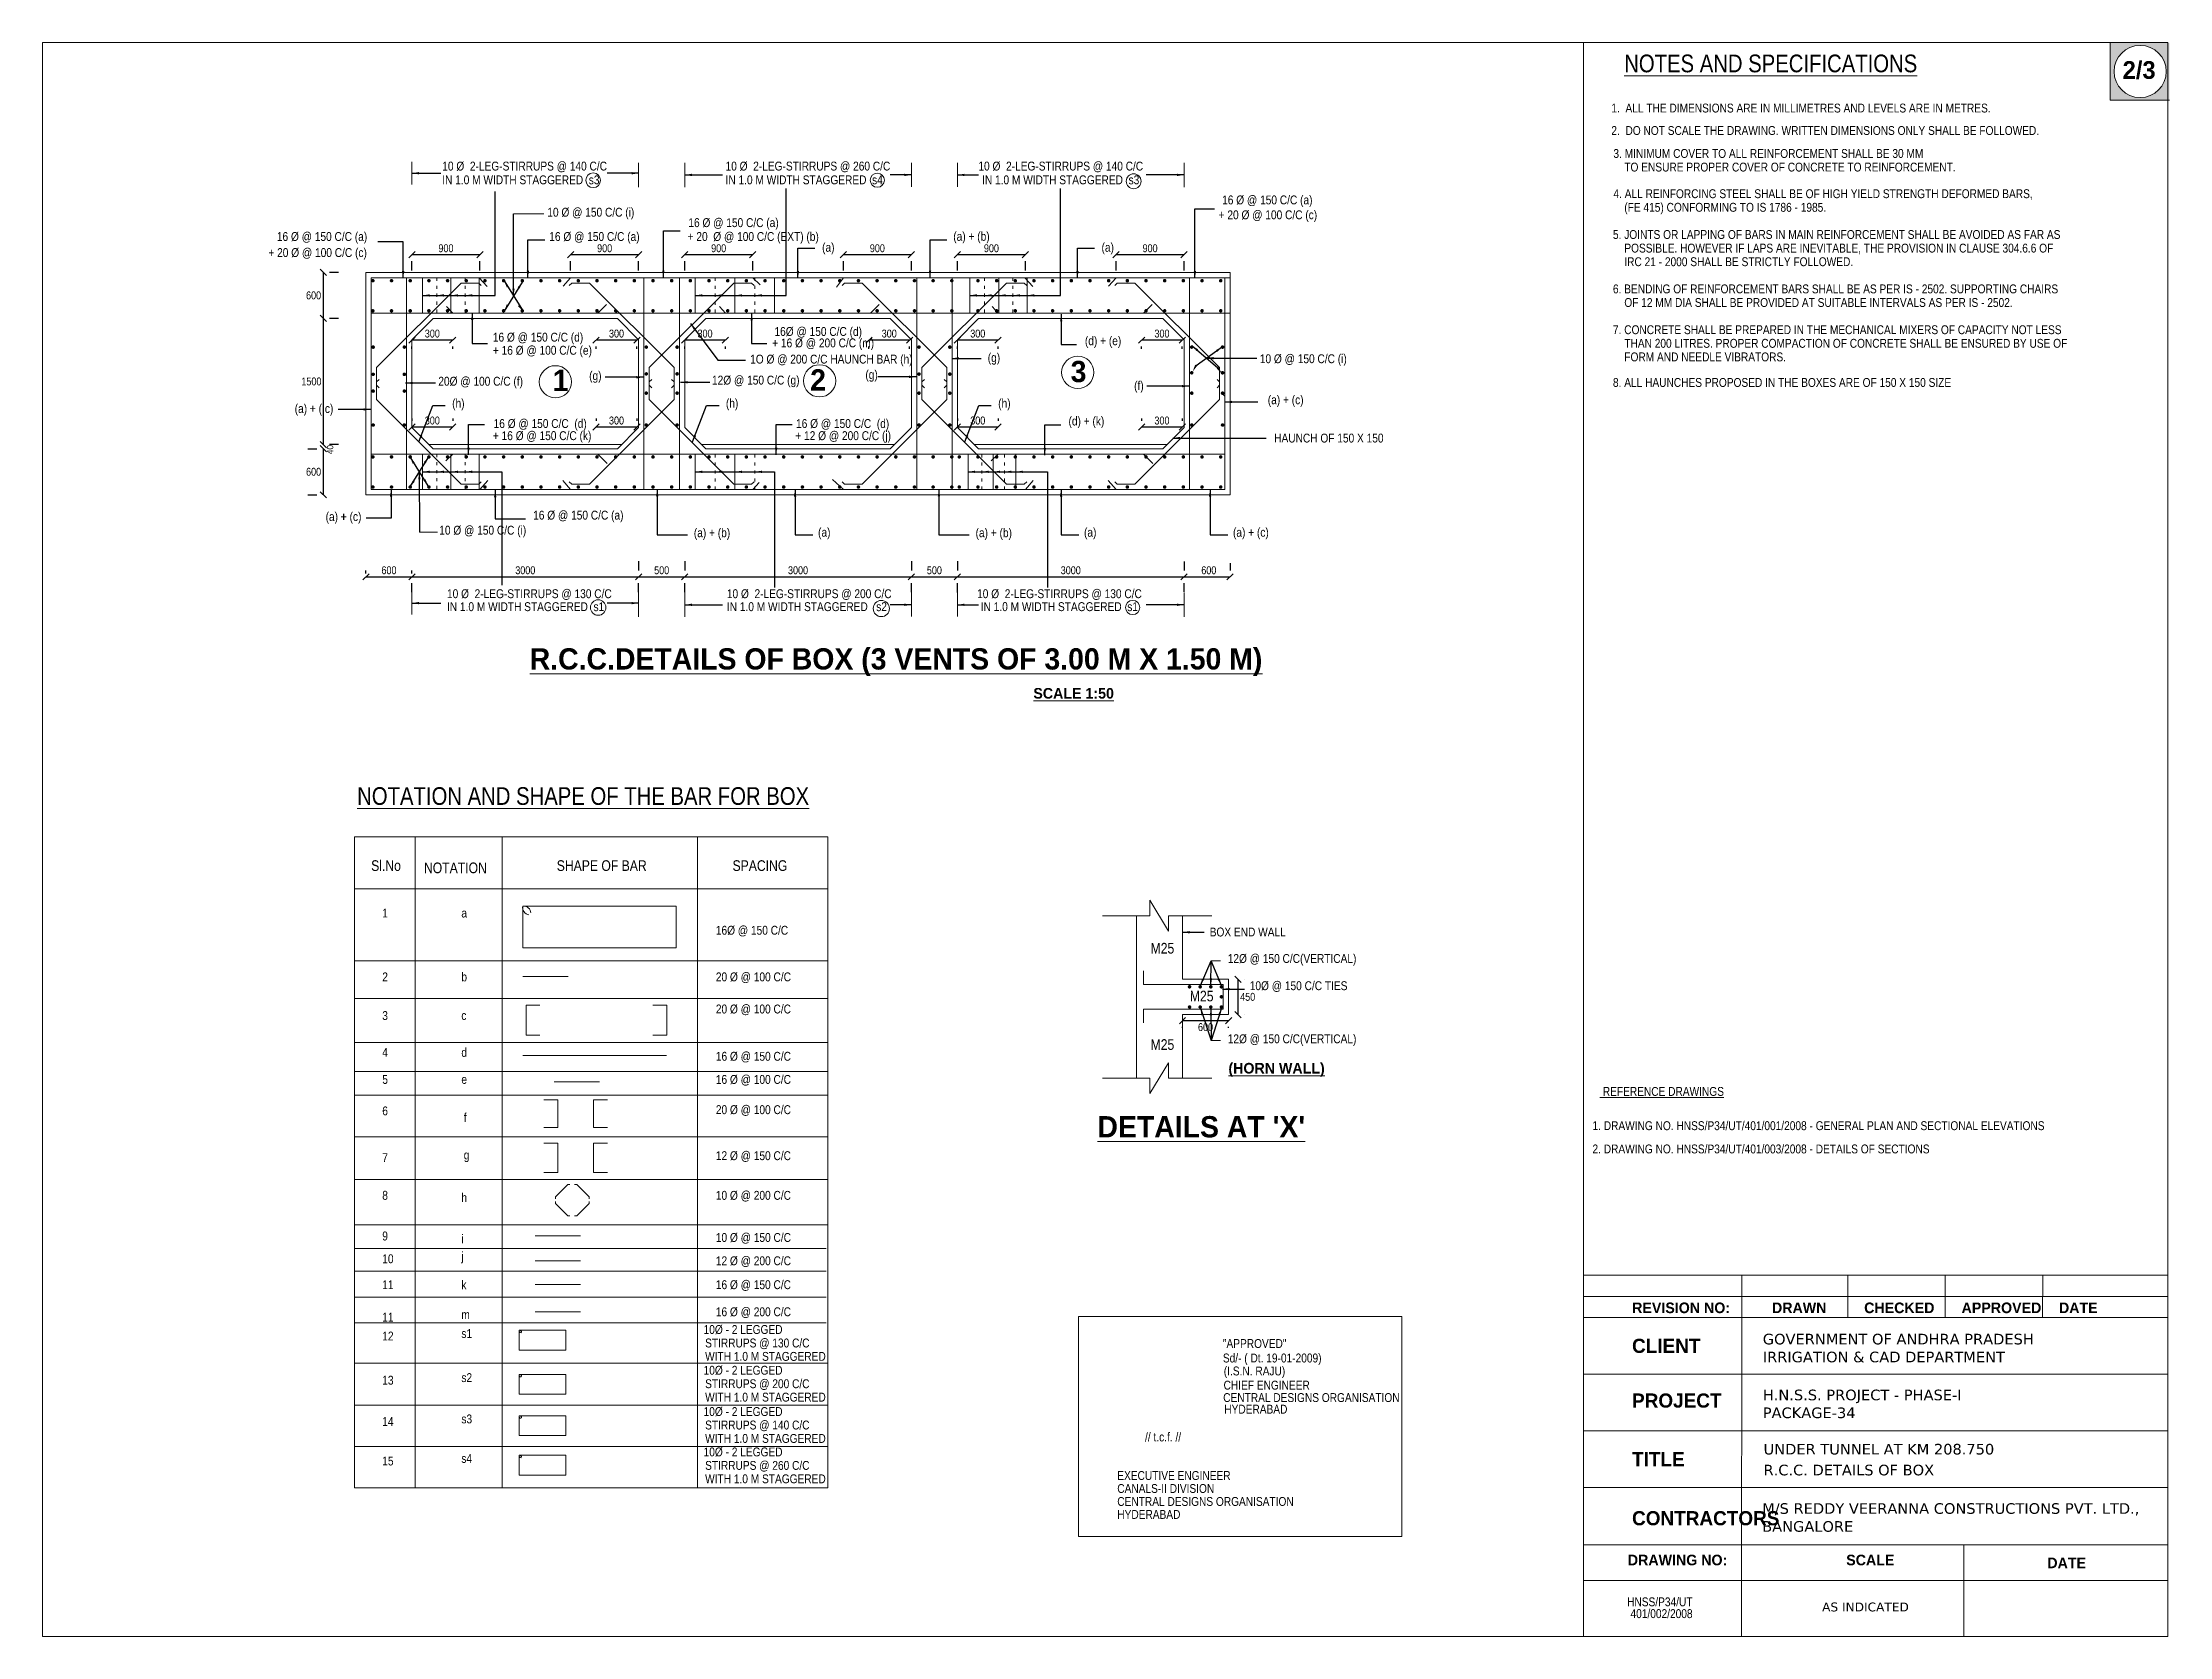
# Model space of a CAD drawing. Header units: inches. Extents: x -23 to 577, y 120 to 570.
import ezdxf

# ---------------------------------------------------------------- set-up
doc = ezdxf.new("R2010")
doc.units = ezdxf.units.IN
doc.header["$MEASUREMENT"] = 0
doc.linetypes.add('ACAD_ISO03W100', pattern=[30, 12, -18])
for name, color, linetype in [('DIM', 10, 'Continuous'), ('LEADER', 4, 'Continuous'), ('MAIN', 7, 'Continuous'), ('shape of bar', 5, 'Continuous'), ('STEEL', 5, 'Continuous'), ('TEXT_NAME', 5, 'Continuous'), ('TEXT_STEEL', 7, 'Continuous')]:
    doc.layers.add(name, color=color, linetype=linetype)
doc.styles.add('ARIAL NARROW', font='ARIALN.TTF')
doc.styles.add('arn', font='ARIALN.TTF')
doc.styles.add('CITYBLUEPR', font='cityb___.ttf')
doc.styles.add('VERDANA', font='verdana.ttf')
doc.dimstyles.new('STANDARD$0', dxfattribs={"dimscale": 88.888889, "dimtxt": 0.02, "dimasz": 0.02, "dimexe": 0.05, "dimexo": 0.1, "dimgap": 0.002, "dimtad": 2, "dimdec": 0, "dimzin": 1, "dimdsep": 46, "dimtxsty": 'Standard', "dimblk": 'OBLIQUE', "dimcen": 0.09, "dimadec": 0, "dimazin": 0, "dimtfac": 1, "dimtdec": 4, "dimtofl": 0, "dimtmove": 0, "dimatfit": 3, "dimfxl": 1, "dimtolj": 1, "dimtzin": 1, "dimarcsym": 0})
doc.dimstyles.new('STANDARD$7', dxfattribs={"dimtxt": 2, "dimasz": 2, "dimexe": 1.25, "dimexo": 0.625, "dimtad": 1, "dimdec": 0, "dimlfac": 0.5, "dimdsep": 46, "dimtxsty": 'Standard', "dimblk": 'OBLIQUE', "dimcen": 2.5, "dimadec": 0, "dimazin": 0, "dimtfac": 1, "dimtdec": 0, "dimtmove": 0, "dimatfit": 3, "dimfxl": 1, "dimtolj": 1, "dimtzin": 0, "dimarcsym": 0})

msp = doc.modelspace()

# ---------------------------------------------------------------- texts
at = {"color": 0, "lineweight": 9}
for s, height, style, p in [('%%UNOTES AND SPECIFICATIONS', 5, 'ARIAL NARROW', (423.41, 561.75)), ('2/3', 5, 'CITYBLUEPR', (564.14, 559.9)), ('1.  ALL THE DIMENSIONS ARE IN MILLIMETRES AND LEVELS ARE IN METRES.', 2.5, 'ARIAL NARROW', (419.78, 550.4)), ('2.  DO NOT SCALE THE DRAWING. WRITTEN DIMENSIONS ONLY SHALL BE FOLLOWED.', 2.5, 'ARIAL NARROW', (419.78, 544.06)), ('3. MINIMUM COVER TO ALL REINFORCEMENT SHALL BE 30 MM', 2.5, 'ARIAL NARROW', (420.36, 537.58)), ('   TO ENSURE PROPER COVER OF CONCRETE TO REINFORCEMENT.', 2.5, 'ARIAL NARROW', (421.05, 533.74)), ('4. ALL REINFORCING STEEL SHALL BE OF HIGH YIELD STRENGTH DEFORMED BARS,', 2.5, 'ARIAL NARROW', (420.36, 526.22)), ('   (FE 415) CONFORMING TO IS 1786 - 1985.', 2.5, 'ARIAL NARROW', (421.05, 522.38)), ('5. JOINTS OR LAPPING OF BARS IN MAIN REINFORCEMENT SHALL BE AVOIDED AS FAR AS ', 2.5, 'ARIAL NARROW', (420.23, 514.7)), ('   POSSIBLE. HOWEVER IF LAPS ARE INEVITABLE, THE PROVISION IN CLAUSE 304.6.6 OF', 2.5, 'ARIAL NARROW', (421.05, 510.86)), ('   IRC 21 - 2000 SHALL BE STRICTLY FOLLOWED.', 2.5, 'ARIAL NARROW', (421.05, 507.02)), ('6. BENDING OF REINFORCEMENT BARS SHALL BE AS PER IS - 2502. SUPPORTING CHAIRS ', 2.5, 'ARIAL NARROW', (420.23, 499.34)), ('   OF 12 MM DIA SHALL BE PROVIDED AT SUITABLE INTERVALS AS PER IS - 2502.', 2.5, 'ARIAL NARROW', (421.05, 495.5)), ('7. CONCRETE SHALL BE PREPARED IN THE MECHANICAL MIXERS OF CAPACITY NOT LESS', 2.5, 'ARIAL NARROW', (420.23, 487.82)), ('   THAN 200 LITRES. PROPER COMPACTION OF CONCRETE SHALL BE ENSURED BY USE OF', 2.5, 'ARIAL NARROW', (421.05, 483.98)), ('   FORM AND NEEDLE VIBRATORS.', 2.5, 'ARIAL NARROW', (421.05, 480.14)), ('8. ALL HAUNCHES PROPOSED IN THE BOXES ARE OF 150 X 150 SIZE', 2.5, 'ARIAL NARROW', (420.23, 472.93)), ('%%U REFERENCE DRAWINGS', 2.5, 'ARIAL NARROW', (416.57, 272.77)), ('1. DRAWING NO. HNSS/P34/UT/401/001/2008 - GENERAL PLAN AND SECTIONAL ELEVATIONS', 2.5, 'ARIAL NARROW', (414.45, 263.1)), ('2. DRAWING NO. HNSS/P34/UT/401/003/2008 - DETAILS OF SECTIONS', 2.5, 'ARIAL NARROW', (414.45, 256.53)), ('REVISION NO:', 3, 'CITYBLUEPR', (425.65, 211.43)), ('DRAWN', 3, 'CITYBLUEPR', (465.13, 211.43)), ('CHECKED', 3, 'CITYBLUEPR', (491.16, 211.43)), ('APPROVED', 3, 'CITYBLUEPR', (518.66, 211.43)), ('DATE', 3, 'CITYBLUEPR', (546.16, 211.43)), ('CLIENT', 4, 'CITYBLUEPR', (425.62, 200.19)), ('GOVERNMENT OF ANDHRA PRADESH', 3, 'VERDANA', (462.53, 202.6)), ('"APPROVED"', 2.5, 'arn', (310.1, 201.6)), ('Sd/- ( Dt. 19-01-2009)', 2.5, 'arn', (310.1, 197.51)), ('IRRIGATION & CAD DEPARTMENT', 3, 'VERDANA', (462.53, 197.55)), ('CHIEF ENGINEER', 2.5, 'arn', (310.3, 189.85)), ('(I.S.N. RAJU)', 2.5, 'arn', (310.36, 193.85)), ('CENTRAL DESIGNS ORGANISATION', 2.5, 'arn', (310.19, 186.34)), ('PROJECT', 4, 'CITYBLUEPR', (425.62, 184.75)), ('H.N.S.S. PROJECT - PHASE-I', 3, 'VERDANA', (462.53, 186.83)), ('HYDERABAD', 2.5, 'arn', (310.5, 183.06)), ('PACKAGE-34', 3, 'VERDANA', (462.53, 181.79)), ('// t.c.f. //', 2.5, 'arn', (288.12, 175.22)), ('UNDER TUNNEL AT KM 208.750', 3, 'VERDANA', (462.75, 171.52)), ('TITLE', 4, 'CITYBLUEPR', (425.62, 168.19)), ('R.C.C. DETAILS OF BOX', 3, 'VERDANA', (462.74, 165.63)), ('CANALS-II DIVISION', 2.5, 'arn', (280.29, 160.67)), ('EXECUTIVE ENGINEER', 2.5, 'arn', (280.29, 164.33)), ('CENTRAL DESIGNS ORGANISATION', 2.5, 'arn', (280.29, 157.01)), ('M/S REDDY VEERANNA CONSTRUCTIONS PVT. LTD.,', 3, 'VERDANA', (462.36, 154.77)), ('HYDERABAD', 2.5, 'arn', (280.29, 153.35)), ('CONTRACTORS', 4, 'CITYBLUEPR', (425.62, 151.53)), ('BANGALORE', 3, 'VERDANA', (462.36, 149.71)), ('DRAWING NO:', 3, 'CITYBLUEPR', (424.43, 140.23)), ('SCALE', 3, 'CITYBLUEPR', (486.09, 140.23)), ('DATE', 3, 'CITYBLUEPR', (542.87, 139.41)), ('HNSS/P34/UT', 2.5, 'ARIAL NARROW', (424.23, 128.67)), ('401/002/2008', 2.5, 'ARIAL NARROW', (425.19, 125.34)), ('AS INDICATED', 2.5, 'VERDANA', (479.28, 127.22))]:
    msp.add_text(s, height=height, dxfattribs=dict(at, style=style)).set_placement(p)
at = {"layer": 'DIM', "color": 0, "lineweight": 9, "insert": (58.05, 455.22), "char_height": 1.778, "attachment_point": 5, "rotation": 90}
msp.add_mtext('\\A1;40', dxfattribs=at)
at = {"layer": 'STEEL', "color": 0, "lineweight": 9, "style": 'ARIAL NARROW'}
for s, p in [('1', (72.77, 323.13)), ('a', (95.1, 323.13)), ('16%%C @ 150 C/C', (166.95, 318.27)), ('2', (72.77, 305.11)), ('b', (95.1, 305.11)), ('20 %%C @ 100 C/C', (166.95, 305.11)), ('3', (72.77, 294.19)), ('c', (95.1, 294.19)), ('20 %%C @ 100 C/C', (166.95, 296.04)), ('4', (72.77, 283.8)), ('d', (95.1, 283.8)), ('16 %%C @ 150 C/C', (166.95, 282.69)), ('5', (72.77, 276.16)), ('e', (95.1, 276.16)), ('16 %%C @ 100 C/C', (166.95, 276.16)), ('20 %%C @ 100 C/C', (166.95, 267.62)), ('6', (72.77, 267.28)), ('f', (95.78, 265.43)), ('7', (72.77, 254.09)), ('g', (95.78, 254.84)), ('12 %%C @ 150 C/C', (166.95, 254.63)), ('8', (72.77, 243.44)), ('h', (95.1, 242.79)), ('10 %%C @ 200 C/C', (166.95, 243.43)), ('9', (72.77, 231.96)), ('j', (95.1, 226.25)), ('i', (95.1, 231.16)), ('10 %%C @ 150 C/C', (166.95, 231.54)), ('10', (72.77, 225.53)), ('12 %%C @ 200 C/C', (166.95, 224.96)), ('11', (72.77, 218.2)), ('k', (95.1, 218.18)), ('16 %%C @ 150 C/C', (166.95, 218.21)), ('11', (72.77, 209.04)), ('m', (95.1, 209.76)), ('16 %%C @ 200 C/C', (166.95, 210.56)), ('12', (72.77, 203.71)), ('s1', (95.1, 204.43)), ('10%%C - 2 LEGGED', (163.49, 205.56)), ('STIRRUPS @ 130 C/C', (163.92, 201.75)), ('WITH 1.0 M STAGGERED', (163.92, 197.97)), ('13', (72.77, 191.25)), ('s2', (95.1, 191.97)), ('10%%C - 2 LEGGED', (163.49, 194.05)), ('STIRRUPS @ 200 C/C', (163.92, 190.25)), ('WITH 1.0 M STAGGERED', (163.92, 186.46)), ('14', (72.77, 179.59)), ('s3', (95.1, 180.31)), ('10%%C - 2 LEGGED', (163.49, 182.39)), ('STIRRUPS @ 140 C/C', (163.92, 178.59)), ('WITH 1.0 M STAGGERED', (163.92, 174.8)), ('15', (72.77, 168.44)), ('s4', (95.1, 169.16)), ('10%%C - 2 LEGGED', (163.49, 170.99)), ('STIRRUPS @ 260 C/C', (163.92, 167.19)), ('WITH 1.0 M STAGGERED', (163.92, 163.4))]:
    msp.add_text(s, height=2.5, dxfattribs=at).set_placement(p)
at = {"layer": 'TEXT_NAME', "color": 0, "lineweight": 9}
for s, height, style, p in [('1', 6, 'CITYBLUEPR', (120.88, 471.77, 18.8)), ('2', 6, 'CITYBLUEPR', (193.58, 471.9, 18.8)), ('3', 6, 'CITYBLUEPR', (267.12, 474.27, 18.8)), ('%%UR.C.C.DETAILS OF BOX (3 VENTS OF 3.00 M X 1.50 M)', 6, 'CITYBLUEPR', (114.39, 393.14)), ('%%UNOTATION AND SHAPE OF THE BAR FOR BOX', 5, 'ARIAL NARROW', (65.68, 354.92)), ('Sl.No     ', 3, 'ARIAL NARROW', (69.63, 336.28)), ('NOTATION', 3, 'ARIAL NARROW', (84.54, 335.64)), ('SHAPE OF BAR', 3, 'ARIAL NARROW', (122.03, 336.28)), ('SPACING', 3, 'ARIAL NARROW', (171.66, 336.28)), ('M25', 3, 'ARIAL NARROW', (289.69, 312.95)), ('M25', 3, 'ARIAL NARROW', (300.77, 299.45)), ('M25', 3, 'ARIAL NARROW', (289.69, 285.76)), ('%%U(HORN WALL)', 3, 'CITYBLUEPR', (311.67, 279.07)), ("%%UDETAILS AT 'X'", 6, 'CITYBLUEPR', (274.68, 261.05))]:
    msp.add_text(s, height=height, dxfattribs=dict(at, style=style)).set_placement(p)
at = {"layer": 'TEXT_NAME', "color": 0, "lineweight": 9, "insert": (256.59, 387.92), "char_height": 3, "width": 25.272, "attachment_point": 1, "style": 'CITYBLUEPR'}
msp.add_mtext('{\\LSCALE 1:50}', dxfattribs=at)
at = {"layer": 'TEXT_STEEL', "color": 0, "lineweight": 9, "style": 'ARIAL NARROW'}
for s, p in [('10 %%C  2-LEG-STIRRUPS @ 140 C/C ', (89.71, 534.02)), ('10 %%C  2-LEG-STIRRUPS @ 260 C/C ', (169.69, 534.02)), ('10 %%C  2-LEG-STIRRUPS @ 140 C/C ', (241.08, 534.02)), ('IN 1.0 M WIDTH STAGGERED  s3', (89.71, 530.13)), ('IN 1.0 M WIDTH STAGGERED  s4', (169.69, 530.13)), ('IN 1.0 M WIDTH STAGGERED  s3', (242.11, 530.13)), ('10 %%C @ 150 C/C (i)', (119.37, 520.99)), (' + 20 %%C @ 100 C/C (c)', (308.11, 520.26)), ('16 %%C @ 150 C/C (a)  ', (309.89, 524.46)), ('16 %%C @ 150 C/C (a) ', (43.01, 514.13)), ('16 %%C @ 150 C/C (a)  ', (119.92, 514.13)), (' + 20  %%C @ 100 C/C (EXT) (b)', (158.18, 514.13)), ('16 %%C @ 150 C/C (a)  ', (159.19, 518.05)), (' (a) + (b)', (233.19, 514.18)), ('+ 20 %%C @ 100 C/C (c)  ', (40.61, 509.6)), (' (a)', (196.15, 511.08)), (' (a)', (275.05, 511.08)), ('16 %%C @ 150 C/C (d)', (103.99, 485.72)), ('+ 16 %%C @ 200 C/C (m)', (182.86, 484.09)), ('16%%C @ 150 C/C (d)', (183.5, 487.32)), ('(d) + (e)', (271.15, 484.7)), ('+ 16 %%C @ 100 C/C (e)', (103.99, 482.01)), ('1O %%C @ 200 C/C HAUNCH BAR (h)', (176.63, 479.52)), ('(g)', (243.72, 479.95)), ('10 %%C @ 150 C/C (i)', (320.53, 479.63)), ('20%%C @ 100 C/C (f)', (88.59, 473.27)), ('(g)', (131.18, 474.84)), ('12%%C @ 150 C/C (g)', (165.86, 473.6)), ('(g)', (209.17, 475.15)), ('(f)', (285.04, 472.02)), ('(h)', (92.5, 467.05)), ('(h)', (169.79, 467.05)), ('(h)', (246.66, 467.05)), ('(a) + (c)  ', (322.78, 468.04)), ('(a) + ( c)  ', (48.05, 465.57)), ('+', (52.25, 465.57)), ('16 %%C @ 150 C/C  (d)', (104.2, 461.33)), ('16 %%C @ 150 C/C  (d)', (189.59, 461.33)), ('(d) + (k) ', (266.52, 462.04)), ('+ 16 %%C @ 150 C/C (k)', (103.99, 457.91)), ('+ 12 %%C @ 200 C/C (j)', (189.38, 457.91)), ('HAUNCH OF 150 X 150', (324.59, 457.23)), ('(a) + (c)  ', (56.78, 435.06)), ('+', (60.97, 435.06)), ('10 %%C @ 150 C/C (i)', (88.86, 431.22)), ('16 %%C @ 150 C/C (a)', (115.37, 435.47)), (' (a) + (b)', (159.94, 430.5)), (' (a)', (195.01, 430.63)), (' (a) + (b)', (239.49, 430.5)), (' (a)', (270.1, 430.63)), (' (a) + (c)', (312.16, 430.63)), ('10 %%C  2-LEG-STIRRUPS @ 130 C/C ', (91.04, 413.29)), ('10 %%C  2-LEG-STIRRUPS @ 200 C/C ', (170.06, 413.29)), ('10 %%C  2-LEG-STIRRUPS @ 130 C/C ', (240.71, 413.29)), ('IN 1.0 M WIDTH STAGGERED  s1', (91.04, 409.63)), ('IN 1.0 M WIDTH STAGGERED   s2', (170.06, 409.63)), ('IN 1.0 M WIDTH STAGGERED  s1', (241.74, 409.63)), ('BOX END WALL', (306.38, 317.78)), ('12%%C @ 150 C/C(VERTICAL)', (311.47, 310.3)), ('10%%C @ 150 C/C TIES', (317.69, 302.62)), ('12%%C @ 150 C/C(VERTICAL)', (311.47, 287.63))]:
    msp.add_text(s, height=2.5, dxfattribs=at).set_placement(p)

# ---------------------------------------------------------------- blocks, each defined once
blk = doc.blocks.new('_Oblique')
at = {"color": 0, "linetype": 'ByBlock', "lineweight": -2}
blk.add_line((-0.5, -0.5), (0.5, 0.5), dxfattribs=at)
blk = doc.blocks.new('*D2')
at = {"layer": 'Defpoints', "color": 0, "transparency": 16777216}
for p in [(299.15, 419.14, -2.48), (312.15, 419.3), (312.15, 418.71, -49.11)]:
    blk.add_point(p, dxfattribs=at)
at = {"layer": 'DIM', "color": 0, "lineweight": -2, "transparency": 16777216}
for p, q in [((299.15, 423.59), (299.15, 421.08)), ((312.15, 423.16), (312.15, 421.08)), ((299.15, 419.3), (312.15, 419.3))]:
    blk.add_line(p, q, dxfattribs=at)
at = {"layer": 'DIM', "color": 0, "lineweight": -2, "transparency": 16777216, "xscale": 1.777777777777778, "yscale": 1.777777777777778, "zscale": 1.777777777777778, "rotation": 180}
blk.add_blockref('_Oblique', (299.15, 419.3), dxfattribs=at)
at = {"layer": 'DIM', "color": 0, "lineweight": -2, "transparency": 16777216, "xscale": 1.777777777777778, "yscale": 1.777777777777778, "zscale": 1.777777777777778}
blk.add_blockref('_Oblique', (312.15, 419.3), dxfattribs=at)
at = {"layer": 'DIM', "color": 0, "lineweight": 9, "transparency": 16777216, "insert": (306.13, 421.14), "char_height": 2.222, "attachment_point": 5, "style": 'ARIAL NARROW'}
blk.add_mtext('\\A1;600', dxfattribs=at)
blk = doc.blocks.new('*D3')
at = {"layer": 'Defpoints', "color": 0, "transparency": 16777216}
for p in [(235.15, 419.3, 0.2), (299.15, 419.47, 19.05), (299.15, 419.3)]:
    blk.add_point(p, dxfattribs=at)
at = {"layer": 'DIM', "color": 0, "lineweight": -2, "transparency": 16777216}
for p, q in [((235.15, 419.3), (299.15, 419.3)), ((235.15, 414.85), (235.15, 417.52)), ((299.15, 415.03), (299.15, 417.52))]:
    blk.add_line(p, q, dxfattribs=at)
at = {"layer": 'DIM', "color": 0, "lineweight": -2, "transparency": 16777216, "xscale": 1.777777777777778, "yscale": 1.777777777777778, "zscale": 1.777777777777778, "rotation": 180}
blk.add_blockref('_Oblique', (235.15, 419.3), dxfattribs=at)
at = {"layer": 'DIM', "color": 0, "lineweight": -2, "transparency": 16777216, "xscale": 1.777777777777778, "yscale": 1.777777777777778, "zscale": 1.777777777777778}
blk.add_blockref('_Oblique', (299.15, 419.3), dxfattribs=at)
at = {"layer": 'DIM', "color": 0, "lineweight": 9, "transparency": 16777216, "insert": (267.15, 421.14), "char_height": 2.222, "attachment_point": 5, "style": 'ARIAL NARROW'}
blk.add_mtext('\\A1;3000', dxfattribs=at)
blk = doc.blocks.new('*D4')
at = {"layer": 'Defpoints', "color": 0, "transparency": 16777216}
for p in [(222.15, 419.3, 0.03), (235.15, 419.3, 19.94), (235.15, 419.3)]:
    blk.add_point(p, dxfattribs=at)
at = {"layer": 'DIM', "color": 0, "lineweight": -2, "transparency": 16777216}
for p, q in [((222.15, 423.74), (222.15, 421.08)), ((235.15, 423.74), (235.15, 421.08)), ((222.15, 419.3), (235.15, 419.3))]:
    blk.add_line(p, q, dxfattribs=at)
at = {"layer": 'DIM', "color": 0, "lineweight": -2, "transparency": 16777216, "xscale": 1.777777777777778, "yscale": 1.777777777777778, "zscale": 1.777777777777778, "rotation": 180}
blk.add_blockref('_Oblique', (222.15, 419.3), dxfattribs=at)
at = {"layer": 'DIM', "color": 0, "lineweight": -2, "transparency": 16777216, "xscale": 1.777777777777778, "yscale": 1.777777777777778, "zscale": 1.777777777777778}
blk.add_blockref('_Oblique', (235.15, 419.3), dxfattribs=at)
at = {"layer": 'DIM', "color": 0, "lineweight": 9, "transparency": 16777216, "insert": (228.65, 421.14), "char_height": 2.222, "attachment_point": 5, "style": 'ARIAL NARROW'}
blk.add_mtext('\\A1;500', dxfattribs=at)
blk = doc.blocks.new('*D5')
at = {"layer": 'Defpoints', "color": 0, "transparency": 16777216}
for p in [(158.15, 419.47, -0.62), (222.15, 419.47, 18.8), (222.15, 419.3)]:
    blk.add_point(p, dxfattribs=at)
at = {"layer": 'DIM', "color": 0, "lineweight": -2, "transparency": 16777216}
for p, q in [((158.15, 419.3), (222.15, 419.3)), ((158.15, 415.02), (158.15, 417.52)), ((222.15, 415.02), (222.15, 417.52))]:
    blk.add_line(p, q, dxfattribs=at)
at = {"layer": 'DIM', "color": 0, "lineweight": -2, "transparency": 16777216, "xscale": 1.777777777777778, "yscale": 1.777777777777778, "zscale": 1.777777777777778, "rotation": 180}
blk.add_blockref('_Oblique', (158.15, 419.3), dxfattribs=at)
at = {"layer": 'DIM', "color": 0, "lineweight": -2, "transparency": 16777216, "xscale": 1.777777777777778, "yscale": 1.777777777777778, "zscale": 1.777777777777778}
blk.add_blockref('_Oblique', (222.15, 419.3), dxfattribs=at)
at = {"layer": 'DIM', "color": 0, "lineweight": 9, "transparency": 16777216, "insert": (190.15, 421.14), "char_height": 2.222, "attachment_point": 5, "style": 'ARIAL NARROW'}
blk.add_mtext('\\A1;3000', dxfattribs=at)
blk = doc.blocks.new('*D6')
at = {"layer": 'Defpoints', "color": 0, "transparency": 16777216}
for p in [(145.15, 419.3), (158.15, 419.3), (158.15, 419.3)]:
    blk.add_point(p, dxfattribs=at)
at = {"layer": 'DIM', "color": 0, "lineweight": -2, "transparency": 16777216}
for p, q in [((145.15, 423.74), (145.15, 421.08)), ((158.15, 423.74), (158.15, 421.08)), ((145.15, 419.3), (158.15, 419.3))]:
    blk.add_line(p, q, dxfattribs=at)
at = {"layer": 'DIM', "color": 0, "lineweight": -2, "transparency": 16777216, "xscale": 1.777777777777778, "yscale": 1.777777777777778, "zscale": 1.777777777777778, "rotation": 180}
blk.add_blockref('_Oblique', (145.15, 419.3), dxfattribs=at)
at = {"layer": 'DIM', "color": 0, "lineweight": -2, "transparency": 16777216, "xscale": 1.777777777777778, "yscale": 1.777777777777778, "zscale": 1.777777777777778}
blk.add_blockref('_Oblique', (158.15, 419.3), dxfattribs=at)
at = {"layer": 'DIM', "color": 0, "lineweight": 9, "transparency": 16777216, "insert": (151.65, 421.14), "char_height": 2.222, "attachment_point": 5, "style": 'ARIAL NARROW'}
blk.add_mtext('\\A1;500', dxfattribs=at)
blk = doc.blocks.new('*D7')
at = {"layer": 'Defpoints', "color": 0, "transparency": 16777216}
for p in [(81.15, 419.47), (145.15, 419.47), (145.15, 419.3)]:
    blk.add_point(p, dxfattribs=at)
at = {"layer": 'DIM', "color": 0, "lineweight": -2, "transparency": 16777216}
for p, q in [((81.15, 419.3), (145.15, 419.3)), ((81.15, 415.02), (81.15, 417.52)), ((145.15, 415.02), (145.15, 417.52))]:
    blk.add_line(p, q, dxfattribs=at)
at = {"layer": 'DIM', "color": 0, "lineweight": -2, "transparency": 16777216, "xscale": 1.777777777777778, "yscale": 1.777777777777778, "zscale": 1.777777777777778, "rotation": 180}
blk.add_blockref('_Oblique', (81.15, 419.3), dxfattribs=at)
at = {"layer": 'DIM', "color": 0, "lineweight": -2, "transparency": 16777216, "xscale": 1.777777777777778, "yscale": 1.777777777777778, "zscale": 1.777777777777778}
blk.add_blockref('_Oblique', (145.15, 419.3), dxfattribs=at)
at = {"layer": 'DIM', "color": 0, "lineweight": 9, "transparency": 16777216, "insert": (113.15, 421.14), "char_height": 2.222, "attachment_point": 5, "style": 'ARIAL NARROW'}
blk.add_mtext('\\A1;3000', dxfattribs=at)
blk = doc.blocks.new('*D8')
at = {"layer": 'Defpoints', "color": 0, "transparency": 16777216}
for p in [(68.17, 415.81, 18.8), (81.15, 419.3), (81.15, 415.81, 18.8)]:
    blk.add_point(p, dxfattribs=at)
at = {"layer": 'DIM', "color": 0, "lineweight": -2, "transparency": 16777216}
for p, q in [((68.17, 420.26), (68.17, 421.08)), ((81.15, 420.26), (81.15, 421.08)), ((68.17, 419.3), (81.15, 419.3))]:
    blk.add_line(p, q, dxfattribs=at)
at = {"layer": 'DIM', "color": 0, "lineweight": -2, "transparency": 16777216, "xscale": 1.777777777777778, "yscale": 1.777777777777778, "zscale": 1.777777777777778, "rotation": 180}
blk.add_blockref('_Oblique', (68.17, 419.3), dxfattribs=at)
at = {"layer": 'DIM', "color": 0, "lineweight": -2, "transparency": 16777216, "xscale": 1.777777777777778, "yscale": 1.777777777777778, "zscale": 1.777777777777778}
blk.add_blockref('_Oblique', (81.15, 419.3), dxfattribs=at)
at = {"layer": 'DIM', "color": 0, "lineweight": 9, "transparency": 16777216, "insert": (74.66, 421.14), "char_height": 2.222, "attachment_point": 5, "style": 'ARIAL NARROW'}
blk.add_mtext('\\A1;600', dxfattribs=at)
blk = doc.blocks.new('*D9')
at = {"layer": 'Defpoints', "color": 0, "transparency": 16777216}
for p in [(56.18, 455.45), (56.11, 442.45), (56.18, 442.45)]:
    blk.add_point(p, dxfattribs=at)
at = {"layer": 'DIM', "color": 0, "lineweight": -2, "transparency": 16777216}
for p, q in [((51.73, 455.45), (54.33, 455.45)), ((56.11, 455.45), (56.11, 442.45)), ((51.73, 442.45), (54.33, 442.45))]:
    blk.add_line(p, q, dxfattribs=at)
at = {"layer": 'DIM', "color": 0, "lineweight": -2, "transparency": 16777216, "xscale": 1.777777777777778, "yscale": 1.777777777777778, "zscale": 1.777777777777778}
for p, rotation in [((56.11, 455.45), 90), ((56.11, 442.45), 270)]:
    blk.add_blockref('_Oblique', p, dxfattribs=dict(at, rotation=rotation))
at = {"layer": 'DIM', "color": 0, "lineweight": 9, "transparency": 16777216, "insert": (53.38, 448.95), "char_height": 2.222, "attachment_point": 5, "style": 'ARIAL NARROW'}
blk.add_mtext('\\A1;600', dxfattribs=at)
blk = doc.blocks.new('*D10')
at = {"layer": 'Defpoints', "color": 0, "transparency": 16777216}
for p in [(55.98, 492.25), (55.98, 456.65), (56.11, 456.65)]:
    blk.add_point(p, dxfattribs=at)
at = {"layer": 'DIM', "color": 0, "lineweight": -2, "transparency": 16777216}
for p, q in [((56.11, 492.25), (56.11, 456.65)), ((60.43, 492.25), (57.88, 492.25)), ((60.43, 456.65), (57.88, 456.65))]:
    blk.add_line(p, q, dxfattribs=at)
at = {"layer": 'DIM', "color": 0, "lineweight": -2, "transparency": 16777216, "xscale": 1.777777777777778, "yscale": 1.777777777777778, "zscale": 1.777777777777778}
for p, rotation in [((56.11, 492.25), 90), ((56.11, 456.65), 270)]:
    blk.add_blockref('_Oblique', p, dxfattribs=dict(at, rotation=rotation))
at = {"layer": 'DIM', "color": 0, "lineweight": 9, "transparency": 16777216, "insert": (52.76, 474.45), "char_height": 2.222, "attachment_point": 5, "style": 'ARIAL NARROW'}
blk.add_mtext('\\A1;1500', dxfattribs=at)
blk = doc.blocks.new('*D11')
at = {"layer": 'Defpoints', "color": 0, "transparency": 16777216}
for p in [(55.98, 505.25), (55.98, 492.25), (56.11, 492.25)]:
    blk.add_point(p, dxfattribs=at)
at = {"layer": 'DIM', "color": 0, "lineweight": -2, "transparency": 16777216}
for p, q in [((56.11, 505.25), (56.11, 492.25)), ((60.43, 505.25), (57.88, 505.25)), ((60.43, 492.25), (57.88, 492.25))]:
    blk.add_line(p, q, dxfattribs=at)
at = {"layer": 'DIM', "color": 0, "lineweight": -2, "transparency": 16777216, "xscale": 1.777777777777778, "yscale": 1.777777777777778, "zscale": 1.777777777777778}
for p, rotation in [((56.11, 505.25), 90), ((56.11, 492.25), 270)]:
    blk.add_blockref('_Oblique', p, dxfattribs=dict(at, rotation=rotation))
at = {"layer": 'DIM', "color": 0, "lineweight": 9, "transparency": 16777216, "insert": (53.38, 498.75), "char_height": 2.222, "attachment_point": 5, "style": 'ARIAL NARROW'}
blk.add_mtext('\\A1;600', dxfattribs=at)
blk = doc.blocks.new('*D12')
at = {"layer": 'Defpoints', "color": 0, "transparency": 16777216}
for p in [(81.15, 510.27), (81.15, 510.22), (100.35, 510.27)]:
    blk.add_point(p, dxfattribs=at)
at = {"layer": 'DIM', "color": 0, "lineweight": -2, "transparency": 16777216}
for p, q in [((100.35, 510.22), (81.15, 510.22)), ((81.15, 505.83), (81.15, 508.44)), ((100.35, 505.83), (100.35, 508.44))]:
    blk.add_line(p, q, dxfattribs=at)
at = {"layer": 'DIM', "color": 0, "lineweight": -2, "transparency": 16777216, "xscale": 1.777777777777778, "yscale": 1.777777777777778, "zscale": 1.777777777777778, "rotation": 180}
blk.add_blockref('_Oblique', (81.15, 510.22), dxfattribs=at)
at = {"layer": 'DIM', "color": 0, "lineweight": -2, "transparency": 16777216, "xscale": 1.777777777777778, "yscale": 1.777777777777778, "zscale": 1.777777777777778}
blk.add_blockref('_Oblique', (100.35, 510.22), dxfattribs=at)
at = {"layer": 'DIM', "color": 0, "lineweight": 9, "transparency": 16777216, "insert": (90.75, 512.06), "char_height": 2.222, "attachment_point": 5, "style": 'ARIAL NARROW'}
blk.add_mtext('\\A1;900', dxfattribs=at)
blk = doc.blocks.new('*D13')
at = {"layer": 'Defpoints', "color": 0, "transparency": 16777216}
for p in [(125.95, 510.27), (125.95, 510.22), (145.15, 510.27)]:
    blk.add_point(p, dxfattribs=at)
at = {"layer": 'DIM', "color": 0, "lineweight": -2, "transparency": 16777216}
for p, q in [((145.15, 510.22), (125.95, 510.22)), ((125.95, 505.83), (125.95, 508.44)), ((145.15, 505.83), (145.15, 508.44))]:
    blk.add_line(p, q, dxfattribs=at)
at = {"layer": 'DIM', "color": 0, "lineweight": -2, "transparency": 16777216, "xscale": 1.777777777777778, "yscale": 1.777777777777778, "zscale": 1.777777777777778, "rotation": 180}
blk.add_blockref('_Oblique', (125.95, 510.22), dxfattribs=at)
at = {"layer": 'DIM', "color": 0, "lineweight": -2, "transparency": 16777216, "xscale": 1.777777777777778, "yscale": 1.777777777777778, "zscale": 1.777777777777778}
blk.add_blockref('_Oblique', (145.15, 510.22), dxfattribs=at)
at = {"layer": 'DIM', "color": 0, "lineweight": 9, "transparency": 16777216, "insert": (135.55, 512.06), "char_height": 2.222, "attachment_point": 5, "style": 'ARIAL NARROW'}
blk.add_mtext('\\A1;900', dxfattribs=at)
blk = doc.blocks.new('*D14')
at = {"layer": 'Defpoints', "color": 0, "transparency": 16777216}
for p in [(158.15, 510.27), (158.15, 510.22), (177.35, 510.27)]:
    blk.add_point(p, dxfattribs=at)
at = {"layer": 'DIM', "color": 0, "lineweight": -2, "transparency": 16777216}
for p, q in [((177.35, 510.22), (158.15, 510.22)), ((158.15, 505.83), (158.15, 508.44)), ((177.35, 505.83), (177.35, 508.44))]:
    blk.add_line(p, q, dxfattribs=at)
at = {"layer": 'DIM', "color": 0, "lineweight": -2, "transparency": 16777216, "xscale": 1.777777777777778, "yscale": 1.777777777777778, "zscale": 1.777777777777778, "rotation": 180}
blk.add_blockref('_Oblique', (158.15, 510.22), dxfattribs=at)
at = {"layer": 'DIM', "color": 0, "lineweight": -2, "transparency": 16777216, "xscale": 1.777777777777778, "yscale": 1.777777777777778, "zscale": 1.777777777777778}
blk.add_blockref('_Oblique', (177.35, 510.22), dxfattribs=at)
at = {"layer": 'DIM', "color": 0, "lineweight": 9, "transparency": 16777216, "insert": (167.75, 512.06), "char_height": 2.222, "attachment_point": 5, "style": 'ARIAL NARROW'}
blk.add_mtext('\\A1;900', dxfattribs=at)
blk = doc.blocks.new('*D15')
at = {"layer": 'Defpoints', "color": 0, "transparency": 16777216}
for p in [(202.95, 510.27), (202.95, 510.22), (222.15, 510.27)]:
    blk.add_point(p, dxfattribs=at)
at = {"layer": 'DIM', "color": 0, "lineweight": -2, "transparency": 16777216}
for p, q in [((222.15, 510.22), (202.95, 510.22)), ((202.95, 505.83), (202.95, 508.44)), ((222.15, 505.83), (222.15, 508.44))]:
    blk.add_line(p, q, dxfattribs=at)
at = {"layer": 'DIM', "color": 0, "lineweight": -2, "transparency": 16777216, "xscale": 1.777777777777778, "yscale": 1.777777777777778, "zscale": 1.777777777777778, "rotation": 180}
blk.add_blockref('_Oblique', (202.95, 510.22), dxfattribs=at)
at = {"layer": 'DIM', "color": 0, "lineweight": -2, "transparency": 16777216, "xscale": 1.777777777777778, "yscale": 1.777777777777778, "zscale": 1.777777777777778}
blk.add_blockref('_Oblique', (222.15, 510.22), dxfattribs=at)
at = {"layer": 'DIM', "color": 0, "lineweight": 9, "transparency": 16777216, "insert": (212.55, 512.06), "char_height": 2.222, "attachment_point": 5, "style": 'ARIAL NARROW'}
blk.add_mtext('\\A1;900', dxfattribs=at)
blk = doc.blocks.new('*D16')
at = {"layer": 'Defpoints', "color": 0, "transparency": 16777216}
for p in [(235.15, 510.27), (235.15, 510.22), (254.35, 510.27)]:
    blk.add_point(p, dxfattribs=at)
at = {"layer": 'DIM', "color": 0, "lineweight": -2, "transparency": 16777216}
for p, q in [((254.35, 510.22), (235.15, 510.22)), ((235.15, 505.83), (235.15, 508.44)), ((254.35, 505.83), (254.35, 508.44))]:
    blk.add_line(p, q, dxfattribs=at)
at = {"layer": 'DIM', "color": 0, "lineweight": -2, "transparency": 16777216, "xscale": 1.777777777777778, "yscale": 1.777777777777778, "zscale": 1.777777777777778, "rotation": 180}
blk.add_blockref('_Oblique', (235.15, 510.22), dxfattribs=at)
at = {"layer": 'DIM', "color": 0, "lineweight": -2, "transparency": 16777216, "xscale": 1.777777777777778, "yscale": 1.777777777777778, "zscale": 1.777777777777778}
blk.add_blockref('_Oblique', (254.35, 510.22), dxfattribs=at)
at = {"layer": 'DIM', "color": 0, "lineweight": 9, "transparency": 16777216, "insert": (244.75, 512.06), "char_height": 2.222, "attachment_point": 5, "style": 'ARIAL NARROW'}
blk.add_mtext('\\A1;900', dxfattribs=at)
blk = doc.blocks.new('*D17')
at = {"layer": 'Defpoints', "color": 0, "transparency": 16777216}
for p in [(279.95, 510.27), (279.95, 510.22), (299.15, 510.27)]:
    blk.add_point(p, dxfattribs=at)
at = {"layer": 'DIM', "color": 0, "lineweight": -2, "transparency": 16777216}
for p, q in [((299.15, 510.22), (279.95, 510.22)), ((279.95, 505.83), (279.95, 508.44)), ((299.15, 505.83), (299.15, 508.44))]:
    blk.add_line(p, q, dxfattribs=at)
at = {"layer": 'DIM', "color": 0, "lineweight": -2, "transparency": 16777216, "xscale": 1.777777777777778, "yscale": 1.777777777777778, "zscale": 1.777777777777778, "rotation": 180}
blk.add_blockref('_Oblique', (279.95, 510.22), dxfattribs=at)
at = {"layer": 'DIM', "color": 0, "lineweight": -2, "transparency": 16777216, "xscale": 1.777777777777778, "yscale": 1.777777777777778, "zscale": 1.777777777777778}
blk.add_blockref('_Oblique', (299.15, 510.22), dxfattribs=at)
at = {"layer": 'DIM', "color": 0, "lineweight": 9, "transparency": 16777216, "insert": (289.55, 512.06), "char_height": 2.222, "attachment_point": 5, "style": 'ARIAL NARROW'}
blk.add_mtext('\\A1;900', dxfattribs=at)
blk = doc.blocks.new('*D18')
at = {"layer": 'Defpoints', "color": 0, "transparency": 16777216}
for p in [(81.15, 488.14), (92.65, 488.14), (81.15, 486.12)]:
    blk.add_point(p, dxfattribs=at)
at = {"layer": 'DIM', "color": 0, "lineweight": -2, "transparency": 16777216}
for p, q in [((92.65, 486.12), (81.15, 486.12)), ((81.15, 483.7), (81.15, 484.35)), ((92.65, 483.7), (92.65, 484.35))]:
    blk.add_line(p, q, dxfattribs=at)
at = {"layer": 'DIM', "color": 0, "lineweight": -2, "transparency": 16777216, "xscale": 1.777777777777778, "yscale": 1.777777777777778, "zscale": 1.777777777777778, "rotation": 180}
blk.add_blockref('_Oblique', (81.15, 486.12), dxfattribs=at)
at = {"layer": 'DIM', "color": 0, "lineweight": -2, "transparency": 16777216, "xscale": 1.777777777777778, "yscale": 1.777777777777778, "zscale": 1.777777777777778}
blk.add_blockref('_Oblique', (92.65, 486.12), dxfattribs=at)
at = {"layer": 'DIM', "color": 0, "lineweight": 9, "transparency": 16777216, "insert": (86.9, 487.97), "char_height": 2.222, "attachment_point": 5, "style": 'ARIAL NARROW'}
blk.add_mtext('\\A1;300', dxfattribs=at)
blk = doc.blocks.new('*D19')
at = {"layer": 'Defpoints', "color": 0, "transparency": 16777216}
for p in [(133.15, 488.14), (144.65, 488.14), (133.15, 486.12)]:
    blk.add_point(p, dxfattribs=at)
at = {"layer": 'DIM', "color": 0, "lineweight": -2, "transparency": 16777216}
for p, q in [((144.65, 486.12), (133.15, 486.12)), ((133.15, 483.7), (133.15, 484.35)), ((144.65, 483.7), (144.65, 484.35))]:
    blk.add_line(p, q, dxfattribs=at)
at = {"layer": 'DIM', "color": 0, "lineweight": -2, "transparency": 16777216, "xscale": 1.777777777777778, "yscale": 1.777777777777778, "zscale": 1.777777777777778, "rotation": 180}
blk.add_blockref('_Oblique', (133.15, 486.12), dxfattribs=at)
at = {"layer": 'DIM', "color": 0, "lineweight": -2, "transparency": 16777216, "xscale": 1.777777777777778, "yscale": 1.777777777777778, "zscale": 1.777777777777778}
blk.add_blockref('_Oblique', (144.65, 486.12), dxfattribs=at)
at = {"layer": 'DIM', "color": 0, "lineweight": 9, "transparency": 16777216, "insert": (138.9, 487.97), "char_height": 2.222, "attachment_point": 5, "style": 'ARIAL NARROW'}
blk.add_mtext('\\A1;300', dxfattribs=at)
blk = doc.blocks.new('*D20')
at = {"layer": 'Defpoints', "color": 0, "transparency": 16777216}
for p in [(81.15, 461.58), (81.15, 459.56), (92.65, 459.56)]:
    blk.add_point(p, dxfattribs=at)
at = {"layer": 'DIM', "color": 0, "lineweight": -2, "transparency": 16777216}
for p, q in [((81.15, 464.01), (81.15, 463.36)), ((92.65, 464.01), (92.65, 463.36)), ((92.65, 461.58), (81.15, 461.58))]:
    blk.add_line(p, q, dxfattribs=at)
at = {"layer": 'DIM', "color": 0, "lineweight": -2, "transparency": 16777216, "xscale": 1.777777777777778, "yscale": 1.777777777777778, "zscale": 1.777777777777778, "rotation": 180}
blk.add_blockref('_Oblique', (81.15, 461.58), dxfattribs=at)
at = {"layer": 'DIM', "color": 0, "lineweight": -2, "transparency": 16777216, "xscale": 1.777777777777778, "yscale": 1.777777777777778, "zscale": 1.777777777777778}
blk.add_blockref('_Oblique', (92.65, 461.58), dxfattribs=at)
at = {"layer": 'DIM', "color": 0, "lineweight": 9, "transparency": 16777216, "insert": (86.9, 463.42), "char_height": 2.222, "attachment_point": 5, "style": 'ARIAL NARROW'}
blk.add_mtext('\\A1;300', dxfattribs=at)
blk = doc.blocks.new('*D21')
at = {"layer": 'Defpoints', "color": 0, "transparency": 16777216}
for p in [(133.15, 461.58), (133.15, 459.56), (144.65, 459.56)]:
    blk.add_point(p, dxfattribs=at)
at = {"layer": 'DIM', "color": 0, "lineweight": -2, "transparency": 16777216}
for p, q in [((133.15, 464.01), (133.15, 463.36)), ((144.65, 464.01), (144.65, 463.36)), ((144.65, 461.58), (133.15, 461.58))]:
    blk.add_line(p, q, dxfattribs=at)
at = {"layer": 'DIM', "color": 0, "lineweight": -2, "transparency": 16777216, "xscale": 1.777777777777778, "yscale": 1.777777777777778, "zscale": 1.777777777777778, "rotation": 180}
blk.add_blockref('_Oblique', (133.15, 461.58), dxfattribs=at)
at = {"layer": 'DIM', "color": 0, "lineweight": -2, "transparency": 16777216, "xscale": 1.777777777777778, "yscale": 1.777777777777778, "zscale": 1.777777777777778}
blk.add_blockref('_Oblique', (144.65, 461.58), dxfattribs=at)
at = {"layer": 'DIM', "color": 0, "lineweight": 9, "transparency": 16777216, "insert": (138.9, 463.42), "char_height": 2.222, "attachment_point": 5, "style": 'ARIAL NARROW'}
blk.add_mtext('\\A1;300', dxfattribs=at)
blk = doc.blocks.new('*D22')
at = {"layer": 'Defpoints', "color": 0, "transparency": 16777216}
for p in [(235.15, 488.14), (246.65, 488.14), (235.15, 486.12)]:
    blk.add_point(p, dxfattribs=at)
at = {"layer": 'DIM', "color": 0, "lineweight": -2, "transparency": 16777216}
for p, q in [((246.65, 486.12), (235.15, 486.12)), ((235.15, 483.7), (235.15, 484.35)), ((246.65, 483.7), (246.65, 484.35))]:
    blk.add_line(p, q, dxfattribs=at)
at = {"layer": 'DIM', "color": 0, "lineweight": -2, "transparency": 16777216, "xscale": 1.777777777777778, "yscale": 1.777777777777778, "zscale": 1.777777777777778, "rotation": 180}
blk.add_blockref('_Oblique', (235.15, 486.12), dxfattribs=at)
at = {"layer": 'DIM', "color": 0, "lineweight": -2, "transparency": 16777216, "xscale": 1.777777777777778, "yscale": 1.777777777777778, "zscale": 1.777777777777778}
blk.add_blockref('_Oblique', (246.65, 486.12), dxfattribs=at)
at = {"layer": 'DIM', "color": 0, "lineweight": 9, "transparency": 16777216, "insert": (240.9, 487.97), "char_height": 2.222, "attachment_point": 5, "style": 'ARIAL NARROW'}
blk.add_mtext('\\A1;300', dxfattribs=at)
blk = doc.blocks.new('*D23')
at = {"layer": 'Defpoints', "color": 0, "transparency": 16777216}
for p in [(287.15, 488.14), (298.65, 488.14), (287.15, 486.12)]:
    blk.add_point(p, dxfattribs=at)
at = {"layer": 'DIM', "color": 0, "lineweight": -2, "transparency": 16777216}
for p, q in [((298.65, 486.12), (287.15, 486.12)), ((287.15, 483.7), (287.15, 484.35)), ((298.65, 483.7), (298.65, 484.35))]:
    blk.add_line(p, q, dxfattribs=at)
at = {"layer": 'DIM', "color": 0, "lineweight": -2, "transparency": 16777216, "xscale": 1.777777777777778, "yscale": 1.777777777777778, "zscale": 1.777777777777778, "rotation": 180}
blk.add_blockref('_Oblique', (287.15, 486.12), dxfattribs=at)
at = {"layer": 'DIM', "color": 0, "lineweight": -2, "transparency": 16777216, "xscale": 1.777777777777778, "yscale": 1.777777777777778, "zscale": 1.777777777777778}
blk.add_blockref('_Oblique', (298.65, 486.12), dxfattribs=at)
at = {"layer": 'DIM', "color": 0, "lineweight": 9, "transparency": 16777216, "insert": (292.9, 487.97), "char_height": 2.222, "attachment_point": 5, "style": 'ARIAL NARROW'}
blk.add_mtext('\\A1;300', dxfattribs=at)
blk = doc.blocks.new('*D24')
at = {"layer": 'Defpoints', "color": 0, "transparency": 16777216}
for p in [(235.15, 461.58), (235.15, 459.56), (246.65, 459.56)]:
    blk.add_point(p, dxfattribs=at)
at = {"layer": 'DIM', "color": 0, "lineweight": -2, "transparency": 16777216}
for p, q in [((235.15, 464.01), (235.15, 463.36)), ((246.65, 464.01), (246.65, 463.36)), ((246.65, 461.58), (235.15, 461.58))]:
    blk.add_line(p, q, dxfattribs=at)
at = {"layer": 'DIM', "color": 0, "lineweight": -2, "transparency": 16777216, "xscale": 1.777777777777778, "yscale": 1.777777777777778, "zscale": 1.777777777777778, "rotation": 180}
blk.add_blockref('_Oblique', (235.15, 461.58), dxfattribs=at)
at = {"layer": 'DIM', "color": 0, "lineweight": -2, "transparency": 16777216, "xscale": 1.777777777777778, "yscale": 1.777777777777778, "zscale": 1.777777777777778}
blk.add_blockref('_Oblique', (246.65, 461.58), dxfattribs=at)
at = {"layer": 'DIM', "color": 0, "lineweight": 9, "transparency": 16777216, "insert": (240.9, 463.42), "char_height": 2.222, "attachment_point": 5, "style": 'ARIAL NARROW'}
blk.add_mtext('\\A1;300', dxfattribs=at)
blk = doc.blocks.new('*D25')
at = {"layer": 'Defpoints', "color": 0, "transparency": 16777216}
for p in [(287.15, 461.58), (287.15, 459.56), (298.65, 459.56)]:
    blk.add_point(p, dxfattribs=at)
at = {"layer": 'DIM', "color": 0, "lineweight": -2, "transparency": 16777216}
for p, q in [((287.15, 464.01), (287.15, 463.36)), ((298.65, 464.01), (298.65, 463.36)), ((298.65, 461.58), (287.15, 461.58))]:
    blk.add_line(p, q, dxfattribs=at)
at = {"layer": 'DIM', "color": 0, "lineweight": -2, "transparency": 16777216, "xscale": 1.777777777777778, "yscale": 1.777777777777778, "zscale": 1.777777777777778, "rotation": 180}
blk.add_blockref('_Oblique', (287.15, 461.58), dxfattribs=at)
at = {"layer": 'DIM', "color": 0, "lineweight": -2, "transparency": 16777216, "xscale": 1.777777777777778, "yscale": 1.777777777777778, "zscale": 1.777777777777778}
blk.add_blockref('_Oblique', (298.65, 461.58), dxfattribs=at)
at = {"layer": 'DIM', "color": 0, "lineweight": 9, "transparency": 16777216, "insert": (292.9, 463.42), "char_height": 2.222, "attachment_point": 5, "style": 'ARIAL NARROW'}
blk.add_mtext('\\A1;300', dxfattribs=at)
blk = doc.blocks.new('*D26')
at = {"layer": 'Defpoints', "color": 0, "transparency": 16777216}
for p in [(158.15, 488.14), (169.65, 488.14), (158.15, 486.12)]:
    blk.add_point(p, dxfattribs=at)
at = {"layer": 'DIM', "color": 0, "lineweight": -2, "transparency": 16777216}
for p, q in [((169.65, 486.12), (158.15, 486.12)), ((158.15, 483.7), (158.15, 484.35)), ((169.65, 483.7), (169.65, 484.35))]:
    blk.add_line(p, q, dxfattribs=at)
at = {"layer": 'DIM', "color": 0, "lineweight": -2, "transparency": 16777216, "xscale": 1.777777777777778, "yscale": 1.777777777777778, "zscale": 1.777777777777778, "rotation": 180}
blk.add_blockref('_Oblique', (158.15, 486.12), dxfattribs=at)
at = {"layer": 'DIM', "color": 0, "lineweight": -2, "transparency": 16777216, "xscale": 1.777777777777778, "yscale": 1.777777777777778, "zscale": 1.777777777777778}
blk.add_blockref('_Oblique', (169.65, 486.12), dxfattribs=at)
at = {"layer": 'DIM', "color": 0, "lineweight": 9, "transparency": 16777216, "insert": (163.9, 487.97), "char_height": 2.222, "attachment_point": 5, "style": 'ARIAL NARROW'}
blk.add_mtext('\\A1;300', dxfattribs=at)
blk = doc.blocks.new('*D27')
at = {"layer": 'Defpoints', "color": 0, "transparency": 16777216}
for p in [(210.15, 488.14), (221.65, 488.14), (210.15, 486.12)]:
    blk.add_point(p, dxfattribs=at)
at = {"layer": 'DIM', "color": 0, "lineweight": -2, "transparency": 16777216}
for p, q in [((221.65, 486.12), (210.15, 486.12)), ((210.15, 483.7), (210.15, 484.35)), ((221.65, 483.7), (221.65, 484.35))]:
    blk.add_line(p, q, dxfattribs=at)
at = {"layer": 'DIM', "color": 0, "lineweight": -2, "transparency": 16777216, "xscale": 1.777777777777778, "yscale": 1.777777777777778, "zscale": 1.777777777777778, "rotation": 180}
blk.add_blockref('_Oblique', (210.15, 486.12), dxfattribs=at)
at = {"layer": 'DIM', "color": 0, "lineweight": -2, "transparency": 16777216, "xscale": 1.777777777777778, "yscale": 1.777777777777778, "zscale": 1.777777777777778}
blk.add_blockref('_Oblique', (221.65, 486.12), dxfattribs=at)
at = {"layer": 'DIM', "color": 0, "lineweight": 9, "transparency": 16777216, "insert": (215.9, 487.97), "char_height": 2.222, "attachment_point": 5, "style": 'ARIAL NARROW'}
blk.add_mtext('\\A1;300', dxfattribs=at)
blk = doc.blocks.new('*D28')
at = {"layer": 'Defpoints', "color": 0, "transparency": 16777216}
for p in [(311.7, 305.71), (311.7, 295.71), (314.34, 295.71)]:
    blk.add_point(p, dxfattribs=at)
at = {"layer": 'DIM', "color": 0, "lineweight": -2, "transparency": 16777216}
for p, q in [((314.34, 305.71), (314.34, 295.71)), ((316.15, 305.71), (316.12, 305.71)), ((316.15, 295.71), (316.12, 295.71))]:
    blk.add_line(p, q, dxfattribs=at)
at = {"layer": 'DIM', "color": 0, "lineweight": -2, "transparency": 16777216, "xscale": 1.777777777777778, "yscale": 1.777777777777778, "zscale": 1.777777777777778}
for p, rotation in [((314.34, 305.71), 90), ((314.34, 295.71), 270)]:
    blk.add_blockref('_Oblique', p, dxfattribs=dict(at, rotation=rotation))
at = {"layer": 'DIM', "color": 0, "lineweight": 9, "transparency": 16777216, "insert": (317.1, 300.71), "char_height": 2.222, "attachment_point": 5, "style": 'ARIAL NARROW'}
blk.add_mtext('\\A1;450', dxfattribs=at)
blk = doc.blocks.new('*D29')
at = {"layer": 'Defpoints', "color": 0, "transparency": 16777216}
for p in [(298.7, 296.44), (311.7, 296.44), (311.7, 294.02)]:
    blk.add_point(p, dxfattribs=at)
at = {"layer": 'DIM', "color": 0, "lineweight": -2, "transparency": 16777216}
for p, q in [((298.7, 294.02), (311.7, 294.02)), ((298.7, 292), (298.7, 292.24)), ((311.7, 292), (311.7, 292.24))]:
    blk.add_line(p, q, dxfattribs=at)
at = {"layer": 'DIM', "color": 0, "lineweight": -2, "transparency": 16777216, "xscale": 1.777777777777778, "yscale": 1.777777777777778, "zscale": 1.777777777777778, "rotation": 180}
blk.add_blockref('_Oblique', (298.7, 294.02), dxfattribs=at)
at = {"layer": 'DIM', "color": 0, "lineweight": -2, "transparency": 16777216, "xscale": 1.777777777777778, "yscale": 1.777777777777778, "zscale": 1.777777777777778}
blk.add_blockref('_Oblique', (311.7, 294.02), dxfattribs=at)
at = {"layer": 'DIM', "color": 0, "lineweight": 9, "transparency": 16777216, "insert": (305.2, 292.17), "char_height": 2.222, "attachment_point": 5, "style": 'ARIAL NARROW'}
blk.add_mtext('\\A1;600', dxfattribs=at)

# ---------------------------------------------------------------- dimensions: what is measured, and where the dimension line sits
at = {"layer": 'DIM', "color": 0, "lineweight": 9}
for base, p1, p2, text, override, picture, middle in [((81.15, 510.22), (100.35, 510.27), (81.15, 510.27), '900', {"dimtxt": 0.025, "dimexe": 0.02, "dimexo": 0.05, "dimgap": 0.008, "dimtad": 3, "dimtxsty": 'ARIAL NARROW'}, '*D12', (90.75, 512.06)), ((125.95, 510.22), (145.15, 510.27), (125.95, 510.27), '900', {"dimtxt": 0.025, "dimexe": 0.02, "dimexo": 0.05, "dimgap": 0.008, "dimtad": 3, "dimtxsty": 'ARIAL NARROW'}, '*D13', (135.55, 512.06)), ((158.15, 510.22), (177.35, 510.27), (158.15, 510.27), '900', {"dimtxt": 0.025, "dimexe": 0.02, "dimexo": 0.05, "dimgap": 0.008, "dimtad": 3, "dimtxsty": 'ARIAL NARROW'}, '*D14', (167.75, 512.06)), ((202.95, 510.22), (222.15, 510.27), (202.95, 510.27), '900', {"dimtxt": 0.025, "dimexe": 0.02, "dimexo": 0.05, "dimgap": 0.008, "dimtad": 3, "dimtxsty": 'ARIAL NARROW'}, '*D15', (212.55, 512.06)), ((235.15, 510.22), (254.35, 510.27), (235.15, 510.27), '900', {"dimtxt": 0.025, "dimexe": 0.02, "dimexo": 0.05, "dimgap": 0.008, "dimtad": 3, "dimtxsty": 'ARIAL NARROW'}, '*D16', (244.75, 512.06)), ((279.95, 510.22), (299.15, 510.27), (279.95, 510.27), '900', {"dimtxt": 0.025, "dimexe": 0.02, "dimexo": 0.05, "dimgap": 0.008, "dimtad": 3, "dimtxsty": 'ARIAL NARROW'}, '*D17', (289.55, 512.06)), ((81.15, 486.12), (92.65, 488.14), (81.15, 488.14), '300', {"dimtxt": 0.025, "dimexe": 0.02, "dimexo": 0.05, "dimgap": 0.008, "dimtad": 3, "dimtxsty": 'ARIAL NARROW'}, '*D18', (86.9, 487.97)), ((133.15, 486.12), (144.65, 488.14), (133.15, 488.14), '300', {"dimtxt": 0.025, "dimexe": 0.02, "dimexo": 0.05, "dimgap": 0.008, "dimtad": 3, "dimtxsty": 'ARIAL NARROW'}, '*D19', (138.9, 487.97)), ((158.15, 486.12), (169.65, 488.14), (158.15, 488.14), '300', {"dimtxt": 0.025, "dimexe": 0.02, "dimexo": 0.05, "dimgap": 0.008, "dimtad": 3, "dimtxsty": 'ARIAL NARROW'}, '*D26', (163.9, 487.97)), ((210.15, 486.12), (221.65, 488.14), (210.15, 488.14), '300', {"dimtxt": 0.025, "dimexe": 0.02, "dimexo": 0.05, "dimgap": 0.008, "dimtad": 3, "dimtxsty": 'ARIAL NARROW'}, '*D27', (215.9, 487.97)), ((235.15, 486.12), (246.65, 488.14), (235.15, 488.14), '300', {"dimtxt": 0.025, "dimexe": 0.02, "dimexo": 0.05, "dimgap": 0.008, "dimtad": 3, "dimtxsty": 'ARIAL NARROW'}, '*D22', (240.9, 487.97)), ((287.15, 486.12), (298.65, 488.14), (287.15, 488.14), '300', {"dimtxt": 0.025, "dimexe": 0.02, "dimexo": 0.05, "dimgap": 0.008, "dimtad": 3, "dimtxsty": 'ARIAL NARROW'}, '*D23', (292.9, 487.97)), ((81.15, 461.58), (92.65, 459.56), (81.15, 459.56), '300', {"dimtxt": 0.025, "dimexe": 0.02, "dimexo": 0.05, "dimgap": 0.008, "dimtad": 3, "dimtxsty": 'ARIAL NARROW'}, '*D20', (86.9, 463.42)), ((133.15, 461.58), (144.65, 459.56), (133.15, 459.56), '300', {"dimtxt": 0.025, "dimexe": 0.02, "dimexo": 0.05, "dimgap": 0.008, "dimtad": 3, "dimtxsty": 'ARIAL NARROW'}, '*D21', (138.9, 463.42)), ((235.15, 461.58), (246.65, 459.56), (235.15, 459.56), '300', {"dimtxt": 0.025, "dimexe": 0.02, "dimexo": 0.05, "dimgap": 0.008, "dimtad": 3, "dimtxsty": 'ARIAL NARROW'}, '*D24', (240.9, 463.42)), ((287.15, 461.58), (298.65, 459.56), (287.15, 459.56), '300', {"dimtxt": 0.025, "dimexe": 0.02, "dimexo": 0.05, "dimgap": 0.008, "dimtad": 3, "dimtxsty": 'ARIAL NARROW'}, '*D25', (292.9, 463.42)), ((81.15, 419.3), (68.17, 415.81, 18.8), (81.15, 415.81, 18.8), '600', {"dimtxt": 0.025, "dimexe": 0.02, "dimexo": 0.05, "dimgap": 0.008, "dimtxsty": 'ARIAL NARROW'}, '*D8', (74.66, 421.14)), ((145.15, 419.3), (81.15, 419.47), (145.15, 419.47), '3000', {"dimtxt": 0.025, "dimexe": 0.02, "dimexo": 0.05, "dimgap": 0.008, "dimtad": 3, "dimtxsty": 'ARIAL NARROW'}, '*D7', (113.15, 421.14)), ((158.15, 419.3), (145.15, 419.3), (158.15, 419.3), '500', {"dimtxt": 0.025, "dimexe": 0.02, "dimexo": 0.05, "dimgap": 0.008, "dimtad": 3, "dimtxsty": 'ARIAL NARROW'}, '*D6', (151.65, 421.14)), ((222.15, 419.3), (158.15, 419.47, -0.62), (222.15, 419.47, 18.8), '3000', {"dimtxt": 0.025, "dimexe": 0.02, "dimexo": 0.05, "dimgap": 0.008, "dimtad": 3, "dimtxsty": 'ARIAL NARROW'}, '*D5', (190.15, 421.14)), ((235.15, 419.3), (222.15, 419.3, 0.03), (235.15, 419.3, 19.94), '500', {"dimtxt": 0.025, "dimexe": 0.02, "dimexo": 0.05, "dimgap": 0.008, "dimtad": 3, "dimtxsty": 'ARIAL NARROW'}, '*D4', (228.65, 421.14)), ((299.15, 419.3), (235.15, 419.3, 0.2), (299.15, 419.47, 19.05), '3000', {"dimtxt": 0.025, "dimexe": 0.02, "dimexo": 0.05, "dimgap": 0.008, "dimtad": 3, "dimtxsty": 'ARIAL NARROW'}, '*D3', (267.15, 421.14)), ((311.7, 294.02), (298.7, 296.44), (311.7, 296.44), '600', {"dimtxt": 0.025, "dimexe": 0.02, "dimexo": 0.05, "dimgap": 0.008, "dimtih": 1, "dimtxsty": 'ARIAL NARROW'}, '*D29', (305.2, 292.17))]:
    dim = msp.add_linear_dim(base=base, p1=p1, p2=p2, text=text, dimstyle='STANDARD$0', override=override, dxfattribs=at)
    dim.commit()
    dim.dimension.update_dxf_attribs({"geometry": picture, "text_midpoint": middle})
for base, p1, p2, text, override, picture, middle in [((56.11, 492.25), (55.98, 505.25), (55.98, 492.25), '600', {"dimtxt": 0.025, "dimexe": 0.02, "dimexo": 0.05, "dimgap": 0.008, "dimtad": 3, "dimtih": 1, "dimtxsty": 'ARIAL NARROW'}, '*D11', (53.38, 498.75)), ((56.11, 456.65), (55.98, 492.25), (55.98, 456.65), '1500', {"dimtxt": 0.025, "dimexe": 0.02, "dimexo": 0.05, "dimgap": 0.008, "dimtad": 3, "dimtih": 1, "dimtxsty": 'ARIAL NARROW'}, '*D10', (52.76, 474.45)), ((56.11, 442.45), (56.18, 455.45), (56.18, 442.45), '600', {"dimtxt": 0.025, "dimexe": 0.02, "dimexo": 0.05, "dimgap": 0.008, "dimtad": 3, "dimtih": 1, "dimtxsty": 'ARIAL NARROW'}, '*D9', (53.38, 448.95)), ((314.34, 295.71), (311.7, 305.71), (311.7, 295.71), '450', {"dimtxt": 0.025, "dimexe": 0.02, "dimexo": 0.05, "dimgap": 0.008, "dimtih": 1, "dimtxsty": 'ARIAL NARROW'}, '*D28', (317.1, 300.71))]:
    dim = msp.add_linear_dim(base=base, p1=p1, p2=p2, angle=90, text=text, dimstyle='STANDARD$0', override=override, dxfattribs=at)
    dim.commit()
    dim.dimension.update_dxf_attribs({"geometry": picture, "text_midpoint": middle})
dim = msp.add_linear_dim(base=(312.15, 419.3), p1=(299.15, 419.14, -2.48), p2=(312.15, 418.71, -49.11), text='600', dimstyle='STANDARD$0', override={"dimtxt": 0.025, "dimexe": 0.02, "dimexo": 0.05, "dimgap": 0.008, "dimtxsty": 'ARIAL NARROW'}, dxfattribs=at)
dim.commit()
dim.dimension.update_dxf_attribs({"geometry": '*D2', "text_midpoint": (306.13, 419.3), "dimtype": 160})

# ---------------------------------------------------------------- hatches: boundary and pattern name
at = {"lineweight": 9}
h = msp.add_hatch(color=0, dxfattribs=at)
h.paths.add_polyline_path([(560.64, 570.06), (560.64, 553.89), (577.35, 553.89), (577.35, 570.06)])
h.paths.add_polyline_path([(576.44, 561.98, -1), (561.7, 561.98, -1)], flags=16)
h.paths.add_polyline_path([(562.74, 558.22), (575.73, 558.22), (575.73, 566.63), (562.74, 566.63)], flags=8)

# ---------------------------------------------------------------- linework, layer by layer
at = {"color": 0, "lineweight": 9}
for p, q in [((576.85, 570.15), (-23.15, 570.15)), ((-23.15, 570.15), (-23.15, 120.15)), ((411.95, 120.15), (411.96, 570.15)), ((560.64, 553.89), (560.64, 570.06)), ((576.85, 120.15), (576.85, 570.15)), ((577.35, 553.89), (560.64, 553.89)), ((289.51, 323.64), (289.51, 327.99)), ((289.51, 327.99), (294.79, 319.29)), ((289.51, 323.64), (276.13, 323.64)), ((285.7, 323.64), (285.7, 277.77)), ((306.94, 323.64), (294.79, 323.64)), ((294.79, 319.29), (294.79, 323.64)), ((298.7, 323.64), (298.7, 305.71)), ((298.7, 305.71), (311.7, 305.71)), ((311.7, 305.71), (311.7, 295.71)), ((298.7, 295.71), (311.7, 295.71)), ((298.7, 295.71), (298.7, 277.77)), ((289.51, 277.77), (276.13, 277.77)), ((289.51, 273.42), (294.79, 282.12)), ((289.51, 277.77), (289.51, 273.42)), ((294.79, 282.12), (294.79, 277.77)), ((306.94, 277.77), (294.79, 277.77)), ((412.03, 222.16), (576.78, 222.16)), ((456.66, 222.16), (456.56, 120.15)), ((486.57, 222.16), (486.55, 210.16)), ((514.07, 222.16), (514.05, 210.16)), ((541.57, 222.16), (541.55, 210.16)), ((269.32, 210.46), (360.59, 210.46)), ((269.32, 210.46), (269.32, 148.4)), ((360.59, 210.46), (360.59, 148.4)), ((412.02, 216.16), (576.78, 216.16)), ((412.02, 210.16), (576.78, 210.16)), ((412.01, 194.16), (576.78, 194.16)), ((411.99, 178.16), (576.78, 178.16)), ((411.98, 162.16), (576.78, 162.16)), ((269.32, 148.4), (360.59, 148.4)), ((411.96, 145.97), (576.78, 145.97)), ((519.34, 145.97), (519.34, 120.15)), ((411.95, 135.97), (576.78, 135.97)), ((-23.15, 120.15), (576.85, 120.15))]:
    msp.add_line(p, q, dxfattribs=at)
msp.add_circle((569.07, 561.98), 7.37, dxfattribs=at)
at = {"layer": 'LEADER', "color": 0, "lineweight": 9}
for p, q in [((109.83, 521.82, 56.41), (118.37, 521.82, 56.41)), ((83.26, 431.9, 37.61), (88.35, 431.9, 37.61)), ((306.76, 310.91), (309.45, 310.91)), ((306.76, 288.4), (309.45, 288.4))]:
    msp.add_line(p, q, dxfattribs=at)
at = {"layer": 'MAIN', "color": 0, "lineweight": 9}
for p, q in [((68.15, 505.25), (235.15, 505.25)), ((68.15, 505.25), (68.15, 442.45)), ((235.15, 505.25), (312.15, 505.25)), ((312.15, 505.25), (312.15, 442.45)), ((81.15, 486.25), (87.15, 492.25)), ((87.15, 492.25), (139.15, 492.25)), ((139.15, 492.25), (145.15, 486.25)), ((164.15, 492.25), (158.15, 486.25)), ((164.15, 492.25), (216.15, 492.25)), ((216.15, 492.25), (222.15, 486.25)), ((241.15, 492.25), (235.15, 486.25)), ((241.15, 492.25), (293.15, 492.25)), ((293.15, 492.25), (299.15, 486.25)), ((81.15, 486.25), (81.15, 461.45)), ((145.15, 486.25), (145.15, 461.45)), ((158.15, 486.25), (158.15, 461.45)), ((222.15, 486.25), (222.15, 461.45)), ((235.15, 486.25), (235.15, 461.45)), ((299.15, 486.25), (299.15, 461.45)), ((81.15, 461.45), (87.15, 455.45)), ((140.35, 456.65), (85.95, 456.65)), ((139.15, 455.45), (145.15, 461.45)), ((158.15, 461.45), (164.15, 455.45)), ((217.35, 456.65), (162.95, 456.65)), ((216.15, 455.45), (222.15, 461.45)), ((235.15, 461.45), (241.15, 455.45)), ((294.35, 456.65), (239.95, 456.65)), ((293.15, 455.45), (299.15, 461.45)), ((139.15, 455.45), (87.15, 455.45)), ((216.15, 455.45), (164.15, 455.45)), ((293.15, 455.45), (241.15, 455.45)), ((235.15, 442.45), (68.15, 442.45)), ((312.15, 442.45), (235.15, 442.45))]:
    msp.add_line(p, q, dxfattribs=at)
at = {"layer": 'shape of bar', "color": 0, "lineweight": 9}
for p, q in [((81.15, 530.07), (81.15, 536.43)), ((145.15, 529.35), (145.15, 536.21)), ((158.17, 529.35), (158.17, 536.21)), ((222.15, 529.44), (222.15, 536.21)), ((235.15, 529.44), (235.15, 536.21)), ((235.15, 529.44), (235.15, 536.21)), ((299.13, 529.35), (299.13, 536.21)), ((81.15, 408.7), (81.15, 415.06)), ((145.15, 407.98), (145.15, 414.84)), ((158.17, 407.98), (158.17, 414.84)), ((222.15, 408.07), (222.15, 414.84)), ((235.15, 408.07), (235.15, 414.84)), ((299.13, 407.98), (299.13, 414.84)), ((112.44, 326.34), (155.72, 326.34)), ((112.44, 326.34), (112.44, 314.59)), ((155.72, 326.34), (155.72, 314.59)), ((112.44, 314.59), (155.72, 314.59)), ((112.44, 306.46), (125.26, 306.46)), ((113.35, 298.42), (117.3, 298.42)), ((113.35, 298.42), (113.35, 289.88)), ((153.15, 298.42), (149.2, 298.42)), ((153.15, 298.42), (153.15, 289.88)), ((113.35, 289.88), (117.3, 289.88)), ((153.15, 289.88), (149.2, 289.88)), ((112.44, 284.16), (153.03, 284.16)), ((121.3, 276.7), (134.12, 276.7)), ((122.31, 271.68), (118.36, 271.68)), ((122.31, 271.68), (122.31, 263.87)), ((132.38, 271.68), (132.38, 263.87)), ((132.38, 271.68), (136.33, 271.68)), ((122.31, 263.87), (118.36, 263.87)), ((122.31, 259.4), (118.36, 259.4)), ((122.31, 259.4), (122.31, 251.14)), ((132.38, 263.87), (136.33, 263.87)), ((132.38, 259.4), (132.38, 251.14)), ((132.38, 259.4), (136.33, 259.4)), ((122.31, 251.14), (118.36, 251.14)), ((121.64, 244.29), (125.12, 247.76)), ((125.12, 247.76), (125.74, 247.76)), ((127.69, 247.76), (127.07, 247.76)), ((131.17, 244.29), (127.69, 247.76)), ((132.38, 251.14), (136.33, 251.14)), ((121.64, 244.29), (121.64, 243.66)), ((121.64, 242.35), (121.64, 242.97)), ((121.64, 242.35), (125.12, 238.87)), ((131.17, 242.35), (127.69, 238.87)), ((131.17, 244.29), (131.17, 243.66)), ((131.17, 242.35), (131.17, 242.97)), ((125.12, 238.87), (125.74, 238.87)), ((127.69, 238.87), (127.07, 238.87)), ((115.91, 233.21), (128.71, 233.21)), ((115.91, 226.22), (128.71, 226.22)), ((115.91, 219.47), (128.71, 219.47)), ((115.91, 211.82), (128.71, 211.82)), ((111.42, 206.58), (111.42, 200.97)), ((111.42, 206.58), (124.64, 206.58)), ((124.64, 206.58), (124.64, 200.97)), ((111.42, 200.97), (124.64, 200.97)), ((111.42, 194.12), (111.42, 188.51)), ((111.42, 194.12), (124.64, 194.12)), ((124.64, 194.12), (124.64, 188.51)), ((111.42, 188.51), (124.64, 188.51)), ((111.42, 182.46), (111.42, 176.85)), ((111.42, 182.46), (124.64, 182.46)), ((124.64, 182.46), (124.64, 176.85)), ((111.42, 176.85), (124.64, 176.85)), ((111.42, 171.32), (111.42, 165.71)), ((111.42, 171.32), (124.64, 171.32)), ((124.64, 171.32), (124.64, 165.71)), ((111.42, 165.71), (124.64, 165.71))]:
    msp.add_line(p, q, dxfattribs=at)
for centre, radius in [((132.32, 531.27), 2.08), ((212.53, 531.28), 2), ((284.91, 530.99), 2.11), ((133.72, 410.63), 2.19), ((213.66, 410.35), 2.29), ((284.63, 410.65), 2)]:
    msp.add_circle(centre, radius, dxfattribs=at)
for centre, radius, start, end in [((114.45, 325.95), 2.05, 168.98857, 262.47799), ((112.68, 324.31), 2.05, 3.28119, 96.77062), ((112.02, 206.47), 0.615, 168.98857, 262.47799), ((111.49, 205.97), 0.615, 3.28119, 96.77062), ((112.02, 194.01), 0.615, 168.98857, 262.47799), ((111.49, 193.51), 0.615, 3.28119, 96.77062), ((112.02, 182.35), 0.615, 168.98857, 262.47799), ((111.49, 181.85), 0.615, 3.28119, 96.77062), ((112.02, 171.2), 0.615, 168.98857, 262.47799), ((111.49, 170.7), 0.615, 3.28119, 96.77062)]:
    msp.add_arc(centre, radius, start, end, dxfattribs=at)
for points in [[(108.49, 495.92, 37.61), (107.23, 494.33, 37.61), (107.91, 496.24, 37.61)], [(111.63, 496.15, 37.61), (112.51, 494.33, 37.61), (111.08, 495.77, 37.61)], [(302.86, 478.88, 37.61), (301.6, 477.29, 37.61), (302.27, 479.2, 37.61)], [(308.89, 478.53, 37.61), (309.77, 476.7, 37.61), (308.34, 478.14, 37.61)], [(81.92, 451.58, 18.8), (80.66, 453.16, 18.8), (81.33, 451.25, 18.8)], [(85.05, 451.34, 18.8), (85.93, 453.16, 18.8), (84.5, 451.72, 18.8)]]:
    msp.add_solid(points, dxfattribs=at)
at = {"layer": 'STEEL', "color": 0, "lineweight": 9}
for p, q in [((69.65, 503.75), (235.15, 503.75)), ((69.65, 503.75), (69.65, 443.95)), ((79.65, 503.75), (79.65, 443.95)), ((84.15, 503.75), (84.15, 493.75)), ((92.15, 503.75), (92.15, 493.75)), ((100.15, 503.75), (100.15, 493.75)), ((102.41, 501.26), (100.15, 503.75)), ((125.95, 503.75), (123.85, 501.33)), ((146.65, 503.75), (146.65, 443.95)), ((156.65, 503.75), (156.65, 443.95)), ((161.15, 503.75), (161.15, 493.75)), ((172.35, 503.75), (172.35, 493.75)), ((177.35, 503.75), (179.45, 501.74)), ((183.55, 503.75), (183.55, 493.75)), ((202.95, 503.75), (200.97, 501.09)), ((223.65, 503.75), (223.65, 443.95)), ((233.65, 503.75), (233.65, 443.95)), ((235.15, 503.75), (312.15, 503.75)), ((238.65, 503.75), (238.65, 493.75)), ((246.82, 503.75), (246.82, 493.75)), ((256.41, 501.26), (254.15, 503.75)), ((254.82, 503.75), (254.82, 493.75)), ((279.95, 503.75), (277.85, 501.33)), ((300.65, 503.75), (300.65, 443.95)), ((310.65, 503.75), (310.65, 443.95)), ((69.65, 493.75), (235.15, 493.75)), ((92.65, 493.75), (90.94, 495.63)), ((133.65, 493.75), (136.1, 496.2)), ((138.65, 493.75), (139.21, 494.31)), ((169.65, 493.75), (167.94, 495.63)), ((210.65, 493.75), (213.1, 496.2)), ((235.15, 493.75), (312.15, 493.75)), ((246.65, 493.75), (244.94, 495.63)), ((287.65, 493.75), (290.1, 496.2)), ((310.65, 470.32), (309.73, 471.12)), ((235.15, 453.95), (69.65, 453.95)), ((84.15, 453.95), (84.15, 443.95)), ((92.65, 453.95), (90.7, 452.01)), ((92.15, 453.95), (92.15, 443.95)), ((100.15, 453.95), (100.15, 443.95)), ((133.65, 453.95), (136.29, 451.27)), ((161.15, 443.95), (161.15, 453.95)), ((172.35, 443.95), (172.35, 453.95)), ((310.65, 453.95), (235.15, 453.95)), ((238.15, 443.95), (238.15, 453.95)), ((246.65, 453.95), (244.7, 452.01)), ((245.21, 443.95), (245.21, 453.95)), ((251.61, 443.95), (251.61, 453.95)), ((287.65, 453.95), (290.29, 451.27)), ((100.35, 443.95), (102.58, 446.53)), ((125.95, 443.95), (123.72, 446.53)), ((177.35, 443.95), (179.17, 445.89)), ((202.95, 443.95), (199.9, 446.75)), ((254.35, 443.95), (256.58, 446.53)), ((279.95, 443.95), (277.72, 446.53)), ((235.15, 443.95), (69.65, 443.95)), ((310.65, 443.95), (235.15, 443.95)), ((64.96, 345.93), (64.96, 162.07)), ((64.96, 345.93), (198.54, 345.93)), ((82.06, 345.93), (82.06, 162.07)), ((106.6, 345.93), (106.6, 162.07)), ((161.73, 345.93), (161.73, 162.07)), ((198.54, 345.93), (198.54, 162.07)), ((198.54, 331.25), (64.96, 331.25)), ((64.96, 310.93), (198.54, 310.93)), ((287.7, 308.04), (287.7, 304.21)), ((287.7, 304.21), (310.2, 304.21)), ((310.2, 304.21), (310.2, 297.21)), ((64.96, 300.23), (198.54, 300.23)), ((287.7, 297.21), (310.2, 297.21)), ((287.7, 293.38), (287.7, 297.21)), ((64.96, 287.81), (198.54, 287.81)), ((64.96, 279.63), (198.54, 279.63)), ((64.96, 272.94), (198.54, 272.94)), ((64.96, 261.23), (198.54, 261.23)), ((64.96, 249.16), (198.54, 249.16)), ((64.96, 236.32), (198.54, 236.32)), ((64.96, 229.67), (198.06, 229.67)), ((64.96, 223.24), (198.06, 223.24)), ((64.96, 215.91), (198.06, 215.91)), ((64.96, 208.73), (198.06, 208.73)), ((64.96, 197.34), (198.54, 197.34)), ((64.96, 185.46), (198.54, 185.46)), ((64.96, 173.8), (198.54, 173.8)), ((64.96, 162.07), (198.54, 162.07))]:
    msp.add_line(p, q, dxfattribs=at)
at = {"layer": 'STEEL', "color": 0, "linetype": 'ACAD_ISO03W100', "lineweight": 9, "ltscale": 0.075}
for p, q in [((88.15, 503.75), (88.15, 493.75)), ((96.15, 503.75), (96.15, 493.75)), ((166.75, 503.75), (166.75, 493.75)), ((177.95, 503.75), (177.95, 493.75)), ((242.82, 503.75), (242.82, 493.75)), ((250.82, 503.75), (250.82, 493.75)), ((88.15, 453.95), (88.15, 443.95)), ((96.15, 453.95), (96.15, 443.95)), ((166.75, 443.95), (166.75, 453.95)), ((177.95, 443.95), (177.95, 453.95)), ((242.01, 443.95), (242.01, 453.95)), ((248.41, 443.95), (248.41, 453.95))]:
    msp.add_line(p, q, dxfattribs=at)
at = {"layer": 'STEEL', "color": 0, "lineweight": 9, "const_width": 0.493, "elevation": 18.8}
for points in [[(69.86, 502.91, 1), (70.36, 502.91, 1)], [(75.13, 502.91, 1), (75.63, 502.91, 1)], [(80.4, 502.91, 1), (80.91, 502.91, 1)], [(85.68, 502.91, 1), (86.18, 502.91, 1)], [(90.95, 502.91, 1), (91.45, 502.91, 1)], [(96.22, 502.91, 1), (96.73, 502.91, 1)], [(101.5, 502.91, 1), (102, 502.91, 1)], [(106.77, 502.91, 1), (107.27, 502.91, 1)], [(112.04, 502.91, 1), (112.55, 502.91, 1)], [(117.32, 502.91, 1), (117.82, 502.91, 1)], [(122.59, 502.91, 1), (123.09, 502.91, 1)], [(127.86, 502.91, 1), (128.36, 502.91, 1)], [(133.13, 502.91, 1), (133.64, 502.91, 1)], [(138.41, 502.91, 1), (138.91, 502.91, 1)], [(143.68, 502.91, 1), (144.18, 502.91, 1)], [(148.95, 502.91, 1), (149.46, 502.91, 1)], [(154.23, 502.91, 1), (154.73, 502.91, 1)], [(159.5, 502.91, 1), (160, 502.91, 1)], [(164.77, 502.91, 1), (165.28, 502.91, 1)], [(170.05, 502.91, 1), (170.55, 502.91, 1)], [(175.32, 502.91, 1), (175.82, 502.91, 1)], [(180.59, 502.91, 1), (181.09, 502.91, 1)], [(185.86, 502.91, 1), (186.37, 502.91, 1)], [(191.14, 502.91, 1), (191.64, 502.91, 1)], [(196.41, 502.91, 1), (196.91, 502.91, 1)], [(201.68, 502.91, 1), (202.19, 502.91, 1)], [(206.96, 502.91, 1), (207.46, 502.91, 1)], [(212.23, 502.91, 1), (212.73, 502.91, 1)], [(217.5, 502.91, 1), (218.01, 502.91, 1)], [(222.78, 502.91, 1), (223.28, 502.91, 1)], [(228.05, 502.91, 1), (228.55, 502.91, 1)], [(233.32, 502.91, 1), (233.82, 502.91, 1)], [(240.69, 502.91, 1), (241.19, 502.91, 1)], [(245.96, 502.91, 1), (246.47, 502.91, 1)], [(251.24, 502.91, 1), (251.74, 502.91, 1)], [(256.51, 502.91, 1), (257.01, 502.91, 1)], [(261.78, 502.91, 1), (262.28, 502.91, 1)], [(267.05, 502.91, 1), (267.56, 502.91, 1)], [(272.33, 502.91, 1), (272.83, 502.91, 1)], [(277.6, 502.91, 1), (278.1, 502.91, 1)], [(282.87, 502.91, 1), (283.38, 502.91, 1)], [(288.15, 502.91, 1), (288.65, 502.91, 1)], [(293.42, 502.91, 1), (293.92, 502.91, 1)], [(298.69, 502.91, 1), (299.2, 502.91, 1)], [(303.97, 502.91, 1), (304.47, 502.91, 1)], [(309.24, 502.91, 1), (309.74, 502.91, 1)], [(69.86, 494.41, 1), (70.36, 494.41, 1)], [(75.13, 494.41, 1), (75.63, 494.41, 1)], [(80.4, 494.41, 1), (80.91, 494.41, 1)], [(85.68, 494.41, 1), (86.18, 494.41, 1)], [(90.95, 494.41, 1), (91.45, 494.41, 1)], [(96.22, 494.41, 1), (96.73, 494.41, 1)], [(101.5, 494.41, 1), (102, 494.41, 1)], [(106.77, 494.41, 1), (107.27, 494.41, 1)], [(112.04, 494.41, 1), (112.55, 494.41, 1)], [(117.32, 494.41, 1), (117.82, 494.41, 1)], [(122.59, 494.41, 1), (123.09, 494.41, 1)], [(127.86, 494.41, 1), (128.36, 494.41, 1)], [(133.13, 494.41, 1), (133.64, 494.41, 1)], [(138.41, 494.41, 1), (138.91, 494.41, 1)], [(143.68, 494.41, 1), (144.18, 494.41, 1)], [(148.95, 494.41, 1), (149.46, 494.41, 1)], [(154.23, 494.41, 1), (154.73, 494.41, 1)], [(159.5, 494.41, 1), (160, 494.41, 1)], [(164.77, 494.41, 1), (165.28, 494.41, 1)], [(170.05, 494.41, 1), (170.55, 494.41, 1)], [(175.32, 494.41, 1), (175.82, 494.41, 1)], [(180.59, 494.41, 1), (181.09, 494.41, 1)], [(185.86, 494.41, 1), (186.37, 494.41, 1)], [(191.14, 494.41, 1), (191.64, 494.41, 1)], [(196.41, 494.41, 1), (196.91, 494.41, 1)], [(201.68, 494.41, 1), (202.19, 494.41, 1)], [(206.96, 494.41, 1), (207.46, 494.41, 1)], [(212.23, 494.41, 1), (212.73, 494.41, 1)], [(217.5, 494.41, 1), (218.01, 494.41, 1)], [(222.78, 494.41, 1), (223.28, 494.41, 1)], [(228.05, 494.41, 1), (228.55, 494.41, 1)], [(233.32, 494.41, 1), (233.82, 494.41, 1)], [(240.69, 494.41, 1), (241.19, 494.41, 1)], [(245.96, 494.41, 1), (246.47, 494.41, 1)], [(251.24, 494.41, 1), (251.74, 494.41, 1)], [(256.51, 494.41, 1), (257.01, 494.41, 1)], [(261.78, 494.41, 1), (262.28, 494.41, 1)], [(267.05, 494.41, 1), (267.56, 494.41, 1)], [(272.33, 494.41, 1), (272.83, 494.41, 1)], [(277.6, 494.41, 1), (278.1, 494.41, 1)], [(282.87, 494.41, 1), (283.38, 494.41, 1)], [(288.15, 494.41, 1), (288.65, 494.41, 1)], [(293.42, 494.41, 1), (293.92, 494.41, 1)], [(298.69, 494.41, 1), (299.2, 494.41, 1)], [(303.97, 494.41, 1), (304.47, 494.41, 1)], [(309.24, 494.41, 1), (309.74, 494.41, 1)], [(69.95, 484.16, 1), (70.45, 484.16, 1)], [(78.75, 484.16, 1), (79.26, 484.16, 1)], [(147.06, 484.16, 1), (147.56, 484.16, 1)], [(155.75, 484.16, 1), (156.26, 484.16, 1)], [(224.06, 484.16, 1), (224.56, 484.16, 1)], [(232.75, 484.16, 1), (233.26, 484.16, 1)], [(301.06, 484.16, 1), (301.56, 484.16, 1)], [(309.75, 484.16, 1), (310.26, 484.16, 1)], [(69.95, 476.48, 1), (70.45, 476.48, 1)], [(78.75, 476.48, 1), (79.26, 476.48, 1)], [(147.06, 476.6, 1), (147.56, 476.6, 1)], [(155.75, 476.6, 1), (156.26, 476.6, 1)], [(224.06, 476.54, 1), (224.56, 476.54, 1)], [(232.75, 476.54, 1), (233.26, 476.54, 1)], [(301.06, 476.91, 1), (301.56, 476.91, 1)], [(309.75, 476.91, 1), (310.26, 476.91, 1)], [(69.95, 471.74, 1), (70.45, 471.74, 1)], [(78.75, 471.74, 1), (79.26, 471.74, 1)], [(147.06, 471.16, 1), (147.56, 471.16, 1)], [(155.75, 471.16, 1), (156.26, 471.16, 1)], [(224.06, 471.16, 1), (224.56, 471.16, 1)], [(232.75, 471.16, 1), (233.26, 471.16, 1)], [(301.06, 471.16, 1), (301.56, 471.16, 1)], [(309.75, 471.16, 1), (310.26, 471.16, 1)], [(69.95, 462.16, 1), (70.45, 462.16, 1)], [(78.75, 462.16, 1), (79.26, 462.16, 1)], [(147.06, 462.16, 1), (147.56, 462.16, 1)], [(155.75, 462.16, 1), (156.26, 462.16, 1)], [(224.06, 462.16, 1), (224.56, 462.16, 1)], [(232.75, 462.16, 1), (233.26, 462.16, 1)], [(301.06, 462.16, 1), (301.56, 462.16, 1)], [(309.75, 462.16, 1), (310.26, 462.16, 1)], [(69.86, 453.16, 1), (70.36, 453.16, 1)], [(75.13, 453.16, 1), (75.63, 453.16, 1)], [(80.4, 453.16, 1), (80.91, 453.16, 1)], [(85.68, 453.16, 1), (86.18, 453.16, 1)], [(90.95, 453.16, 1), (91.45, 453.16, 1)], [(96.22, 453.16, 1), (96.73, 453.16, 1)], [(101.5, 453.16, 1), (102, 453.16, 1)], [(106.77, 453.16, 1), (107.27, 453.16, 1)], [(112.04, 453.16, 1), (112.55, 453.16, 1)], [(117.32, 453.16, 1), (117.82, 453.16, 1)], [(122.59, 453.16, 1), (123.09, 453.16, 1)], [(127.86, 453.16, 1), (128.36, 453.16, 1)], [(133.13, 453.16, 1), (133.64, 453.16, 1)], [(138.41, 453.16, 1), (138.91, 453.16, 1)], [(143.68, 453.16, 1), (144.18, 453.16, 1)], [(148.95, 453.16, 1), (149.46, 453.16, 1)], [(154.23, 453.16, 1), (154.73, 453.16, 1)], [(159.5, 453.16, 1), (160, 453.16, 1)], [(164.77, 453.16, 1), (165.28, 453.16, 1)], [(170.05, 453.16, 1), (170.55, 453.16, 1)], [(175.32, 453.16, 1), (175.82, 453.16, 1)], [(180.59, 453.16, 1), (181.09, 453.16, 1)], [(185.86, 453.16, 1), (186.37, 453.16, 1)], [(191.14, 453.16, 1), (191.64, 453.16, 1)], [(196.41, 453.16, 1), (196.91, 453.16, 1)], [(201.68, 453.16, 1), (202.19, 453.16, 1)], [(206.96, 453.16, 1), (207.46, 453.16, 1)], [(212.23, 453.16, 1), (212.73, 453.16, 1)], [(217.5, 453.16, 1), (218.01, 453.16, 1)], [(222.78, 453.16, 1), (223.28, 453.16, 1)], [(228.05, 453.16, 1), (228.55, 453.16, 1)], [(233.32, 453.16, 1), (233.82, 453.16, 1)], [(235.42, 453.16, 1), (235.92, 453.16, 1)], [(240.69, 453.16, 1), (241.19, 453.16, 1)], [(245.96, 453.16, 1), (246.47, 453.16, 1)], [(251.24, 453.16, 1), (251.74, 453.16, 1)], [(256.51, 453.16, 1), (257.01, 453.16, 1)], [(261.78, 453.16, 1), (262.28, 453.16, 1)], [(267.05, 453.16, 1), (267.56, 453.16, 1)], [(272.33, 453.16, 1), (272.83, 453.16, 1)], [(277.6, 453.16, 1), (278.1, 453.16, 1)], [(282.87, 453.16, 1), (283.38, 453.16, 1)], [(288.15, 453.16, 1), (288.65, 453.16, 1)], [(293.42, 453.16, 1), (293.92, 453.16, 1)], [(298.69, 453.16, 1), (299.2, 453.16, 1)], [(303.97, 453.16, 1), (304.47, 453.16, 1)], [(309.24, 453.16, 1), (309.74, 453.16, 1)], [(69.86, 444.66, 1), (70.36, 444.66, 1)], [(75.13, 444.66, 1), (75.63, 444.66, 1)], [(80.4, 444.66, 1), (80.91, 444.66, 1)], [(85.68, 444.66, 1), (86.18, 444.66, 1)], [(90.95, 444.66, 1), (91.45, 444.66, 1)], [(96.22, 444.66, 1), (96.73, 444.66, 1)], [(101.5, 444.66, 1), (102, 444.66, 1)], [(106.77, 444.66, 1), (107.27, 444.66, 1)], [(112.04, 444.66, 1), (112.55, 444.66, 1)], [(117.32, 444.66, 1), (117.82, 444.66, 1)], [(122.59, 444.66, 1), (123.09, 444.66, 1)], [(127.86, 444.66, 1), (128.36, 444.66, 1)], [(133.13, 444.66, 1), (133.64, 444.66, 1)], [(138.41, 444.66, 1), (138.91, 444.66, 1)], [(143.68, 444.66, 1), (144.18, 444.66, 1)], [(148.95, 444.66, 1), (149.46, 444.66, 1)], [(154.23, 444.66, 1), (154.73, 444.66, 1)], [(159.5, 444.66, 1), (160, 444.66, 1)], [(164.77, 444.66, 1), (165.28, 444.66, 1)], [(170.05, 444.66, 1), (170.55, 444.66, 1)], [(175.32, 444.66, 1), (175.82, 444.66, 1)], [(180.59, 444.66, 1), (181.09, 444.66, 1)], [(185.86, 444.66, 1), (186.37, 444.66, 1)], [(191.14, 444.66, 1), (191.64, 444.66, 1)], [(196.41, 444.66, 1), (196.91, 444.66, 1)], [(201.68, 444.66, 1), (202.19, 444.66, 1)], [(206.96, 444.66, 1), (207.46, 444.66, 1)], [(212.23, 444.66, 1), (212.73, 444.66, 1)], [(217.5, 444.66, 1), (218.01, 444.66, 1)], [(222.78, 444.66, 1), (223.28, 444.66, 1)], [(228.05, 444.66, 1), (228.55, 444.66, 1)], [(233.32, 444.66, 1), (233.82, 444.66, 1)], [(235.42, 444.66, 1), (235.92, 444.66, 1)], [(240.69, 444.66, 1), (241.19, 444.66, 1)], [(245.96, 444.66, 1), (246.47, 444.66, 1)], [(251.24, 444.66, 1), (251.74, 444.66, 1)], [(256.51, 444.66, 1), (257.01, 444.66, 1)], [(261.78, 444.66, 1), (262.28, 444.66, 1)], [(267.05, 444.66, 1), (267.56, 444.66, 1)], [(272.33, 444.66, 1), (272.83, 444.66, 1)], [(277.6, 444.66, 1), (278.1, 444.66, 1)], [(282.87, 444.66, 1), (283.38, 444.66, 1)], [(288.15, 444.66, 1), (288.65, 444.66, 1)], [(293.42, 444.66, 1), (293.92, 444.66, 1)], [(298.69, 444.66, 1), (299.2, 444.66, 1)], [(303.97, 444.66, 1), (304.47, 444.66, 1)], [(309.24, 444.66, 1), (309.74, 444.66, 1)], [(300.44, 303.56, 1), (300.94, 303.56, 1)], [(303.44, 303.56, 1), (303.94, 303.56, 1)], [(306.44, 303.56, 1), (306.94, 303.56, 1)], [(309.44, 303.56, 1), (309.94, 303.56, 1)], [(309.44, 300.74, 1), (309.94, 300.74, 1)], [(300.44, 297.85, -1), (300.94, 297.85, -1)], [(303.44, 297.85, -1), (303.94, 297.85, -1)], [(306.44, 297.85, -1), (306.94, 297.85, -1)], [(309.44, 297.85, -1), (309.94, 297.85, -1)]]:
    msp.add_lwpolyline(points, format="xyb", close=True, dxfattribs=at)
at = {"layer": 'STEEL', "color": 0, "lineweight": 9}
for points in [[(71.85, 472.66), (71.15, 473.37), (71.15, 478.37), (95.03, 502.25), (100.03, 502.25), (100.73, 501.54)], [(154.45, 472.66), (155.15, 473.37), (155.15, 478.37), (131.27, 502.25), (126.27, 502.25), (125.57, 501.54)], [(148.85, 472.66), (148.15, 473.37), (148.15, 478.37), (172.03, 502.25), (177.03, 502.25), (177.73, 501.54)], [(231.45, 472.66), (232.15, 473.37), (232.15, 478.37), (208.27, 502.25), (203.27, 502.25), (202.57, 501.54)], [(225.85, 472.66), (225.15, 473.37), (225.15, 478.37), (249.03, 502.25), (254.03, 502.25), (254.73, 501.54)], [(308.45, 472.66), (309.15, 473.37), (309.15, 478.37), (285.27, 502.25), (280.27, 502.25), (279.57, 501.54)], [(71.85, 475.04), (71.15, 474.33), (71.15, 469.33), (95.03, 445.45), (100.03, 445.45), (100.73, 446.16)], [(154.45, 475.04), (155.15, 474.33), (155.15, 469.33), (131.27, 445.45), (126.27, 445.45), (125.57, 446.16)], [(148.85, 475.04), (148.15, 474.33), (148.15, 469.33), (172.03, 445.45), (177.03, 445.45), (177.73, 446.16)], [(231.45, 475.04), (232.15, 474.33), (232.15, 469.33), (208.27, 445.45), (203.27, 445.45), (202.57, 446.16)], [(225.85, 475.04), (225.15, 474.33), (225.15, 469.33), (249.03, 445.45), (254.03, 445.45), (254.73, 446.16)], [(308.45, 475.04), (309.15, 474.33), (309.15, 469.33), (285.27, 445.45), (280.27, 445.45), (279.57, 446.16)]]:
    msp.add_lwpolyline(points, dxfattribs=at)
for centre in [(269.13, 477.03, 18.8), (121.65, 474.37, 18.8), (196.24, 474.64, 18.8)]:
    msp.add_circle(centre, 4.55, dxfattribs=at)

msp.set_redraw_order([(e.dxf.handle, doc.entitydb.next_handle()) for e in msp.query("TEXT MTEXT ATTDEF DIMENSION ARC_DIMENSION")])  # texts and dimensions are drawn at this point

# ---------------------------------------------------------------- leaders
at = {"layer": 'LEADER', "color": 0, "lineweight": 9}
for points, override in [([(161.15, 498.75), (186.8, 498.75), (186.8, 528.9)], {"dimgap": 0.625, "dimtad": 0}), ([(238.65, 498.75), (264.3, 498.75), (264.3, 528.9)], {"dimgap": 0.625, "dimtad": 0}), ([(84.15, 498.75), (104.61, 498.75), (104.61, 528.11)], {"dimgap": 0.625, "dimtad": 0}), ([(302.21, 503.64), (302.21, 523.24), (307.78, 523.24)], {"dimgap": 0.625, "dimtad": 0}), ([(109.81, 498.66, 56.41), (109.83, 521.82, 56.41)], {"dimgap": 0.625, "dimtad": 0}), ([(152.14, 503.72), (152.14, 517.03), (156.92, 517.03)], {"dimgap": 0.625, "dimtad": 0}), ([(78.67, 503.64), (78.67, 513.91), (71.54, 513.91)], {"dimgap": 0.625, "dimtad": 0}), ([(113.88, 503.72), (113.88, 514.49), (118.66, 514.49)], {"dimgap": 0.625, "dimtad": 0}), ([(190.13, 503.67), (190.13, 512.06), (194.91, 512.06)], {"dimgap": 0.625, "dimtad": 0}), ([(227.42, 503.72), (227.42, 514.49), (232.2, 514.49)], {"dimgap": 0.625, "dimtad": 0}), ([(269.04, 503.67), (269.04, 512.06), (273.82, 512.06)], {"dimgap": 0.625, "dimtad": 0}), ([(88.15, 498.75), (92.15, 498.75)], {"dimtad": 0}), ([(92.15, 498.75), (96.15, 498.75)], {"dimtad": 0}), ([(96.15, 498.75), (104.61, 498.75)], {"dimtad": 0}), ([(166.75, 498.75), (172.35, 498.75)], {"dimtad": 0}), ([(172.35, 498.75), (177.95, 498.75)], {"dimtad": 0}), ([(177.95, 498.75), (183.55, 498.75)], {"dimtad": 0}), ([(242.82, 498.75), (249.85, 498.75)], {"dimtad": 0}), ([(246.82, 498.75), (255.45, 498.75)], {"dimtad": 0}), ([(250.82, 498.75), (261.05, 498.75)], {"dimtad": 0}), ([(254.82, 498.75), (264.3, 498.75)], {"dimtad": 0}), ([(98.16, 493.77), (98.16, 485.2), (102.45, 485.2)], {"dimgap": 0.625, "dimtad": 0}), ([(177.05, 493.76), (177.05, 485.19), (181.34, 485.19)], {"dimgap": 0.625, "dimtad": 0}), ([(264.45, 493.43), (264.45, 484.86), (268.74, 484.86)], {"dimgap": 0.625, "dimtad": 0}), ([(159.77, 490.84), (167.48, 480.49), (175.31, 480.49)], {"dimtad": 0}), ([(233.62, 480.97), (241.9, 480.97)], {"dimgap": 0.625, "dimtad": 0}), ([(305.5, 481.04, 56.41), (319.71, 481.07, 56.41)], {"dimgap": 0.625, "dimtad": 0}), ([(146.51, 475.65), (135.67, 475.65)], {"dimgap": 0.625, "dimtad": 0}), ([(157.01, 474.24), (165.28, 474.24)], {"dimgap": 0.625, "dimtad": 0}), ([(223.5, 475.76), (212.65, 475.76)], {"dimgap": 0.625, "dimtad": 0}), ([(79.33, 474.03), (87.76, 474.03)], {"dimgap": 0.625, "dimtad": 0}), ([(300.55, 473.14), (288.63, 473.14)], {"dimgap": 0.625, "dimtad": 0}), ([(310.65, 468.68), (319.96, 468.68)], {"dimtad": 0}), ([(69.48, 466.55), (60.27, 466.55)], {"dimgap": 0.625, "dimtad": 0}), ([(83.09, 457.39), (87.01, 467.69), (90.57, 467.69)], {"dimtad": 0}), ([(160.37, 457.39), (164.3, 467.69), (167.85, 467.69)], {"dimtad": 0}), ([(237.25, 457.39), (241.17, 467.69), (244.72, 467.69)], {"dimtad": 0}), ([(97.1, 453.76), (97.1, 462.31), (101.66, 462.31)], {"dimgap": 0.625, "dimtad": 0}), ([(183.96, 453.76), (183.96, 462.31), (188.53, 462.31)], {"dimgap": 0.625, "dimtad": 0}), ([(259.82, 453.68), (259.82, 462.23), (264.38, 462.23)], {"dimgap": 0.625, "dimtad": 0}), ([(295.96, 458.48), (322.34, 458.48)], {"dimtad": 0}), ([(83.23, 448.84, 37.61), (83.26, 431.9, 37.61)], {"dimgap": 0.625, "dimtad": 0}), ([(84.15, 448.95), (106.55, 448.95), (106.55, 416.99)], {"dimgap": 0.625, "dimtad": 0}), ([(88.15, 448.95), (92.15, 448.95)], {"dimtad": 0}), ([(92.15, 448.95), (96.15, 448.95)], {"dimtad": 0}), ([(96.15, 448.95), (104.61, 448.95)], {"dimtad": 0}), ([(161.15, 448.95), (183.55, 448.95), (183.55, 416.32)], {"dimgap": 0.625, "dimtad": 0}), ([(166.75, 448.95), (172.35, 448.95)], {"dimtad": 0}), ([(172.35, 448.95), (177.95, 448.95)], {"dimtad": 0}), ([(177.95, 448.95), (183.55, 448.95)], {"dimtad": 0}), ([(238.15, 448.95), (260.55, 448.95), (260.55, 416.32)], {"dimgap": 0.625, "dimtad": 0}), ([(242.01, 448.95), (249.35, 448.95)], {"dimtad": 0}), ([(245.21, 448.95), (254.95, 448.95)], {"dimtad": 0}), ([(248.41, 448.95), (260.55, 448.95)], {"dimtad": 0}), ([(251.61, 448.95), (260.55, 448.95)], {"dimtad": 0}), ([(75.25, 443.95), (75.25, 435.88), (68.22, 435.88)], {"dimtad": 0}), ([(104.65, 443.76), (104.65, 435.67), (113.21, 435.67)], {"dimgap": 0.625, "dimtad": 0}), ([(150.39, 444.02), (150.39, 431.19), (158.95, 431.19)], {"dimgap": 0.625, "dimtad": 0}), ([(189.32, 443.96), (189.32, 431.13), (194.35, 431.13)], {"dimgap": 0.625, "dimtad": 0}), ([(229.94, 444.02), (229.94, 431.19), (238.5, 431.19)], {"dimgap": 0.625, "dimtad": 0}), ([(264.42, 443.96), (264.42, 431.13), (269.44, 431.13)], {"dimgap": 0.625, "dimtad": 0}), ([(306.48, 443.96), (306.48, 431.13), (311.5, 431.13)], {"dimgap": 0.625, "dimtad": 0}), ([(298.7, 318.96), (304.84, 318.96)], {"dimtad": 0}), ([(303.74, 303.93), (306.76, 310.91)], {"dimtad": 0}), ([(306.72, 303.93), (306.76, 310.91)], {"dimtad": 0}), ([(309.67, 303.93), (306.76, 310.91)], {"dimtad": 0}), ([(310.01, 302.93), (316.16, 302.93)], {"dimtad": 0}), ([(303.74, 297.49), (306.76, 288.4)], {"dimtad": 0}), ([(306.72, 297.49), (306.76, 288.4)], {"dimtad": 0}), ([(309.67, 297.49), (306.76, 288.4)], {"dimtad": 0})]:
    msp.add_leader(points, dimstyle='STANDARD$7', override=override, dxfattribs=at)
at = {"layer": 'shape of bar', "color": 0, "lineweight": 9}
for points in [[(81.15, 533.25), (89.28, 533.25)], [(145.15, 533.25), (136.24, 533.25)], [(158.17, 532.78), (168.84, 532.78)], [(222.15, 532.78), (216.2, 532.78)], [(235.15, 532.78), (241.1, 532.78)], [(299.13, 532.78), (288.46, 532.78)], [(96.15, 498.75), (100.15, 498.75)], [(107.15, 502.86, 56.41), (112.51, 494.33, 56.41)], [(112.3, 502.51, 37.61), (107.23, 494.33, 37.61)], [(301.38, 484.59, 56.41), (308.64, 478.32, 56.41)], [(309.99, 484.24, 37.61), (302.56, 478.92, 37.61)], [(80.57, 444.63, 37.61), (85.93, 453.16, 37.61)], [(85.73, 444.98, 18.8), (80.66, 453.16, 18.8)], [(81.15, 411.88), (89.28, 411.88)], [(145.15, 411.88), (136.24, 411.88)], [(158.17, 411.41), (168.84, 411.41)], [(222.15, 411.41), (216.2, 411.41)], [(235.15, 411.41), (241.1, 411.41)], [(299.13, 411.41), (288.46, 411.41)]]:
    msp.add_leader(points, dimstyle='STANDARD$7', override={"dimgap": 0.625, "dimtad": 0}, dxfattribs=at)

doc.saveas('drawing.dxf')
